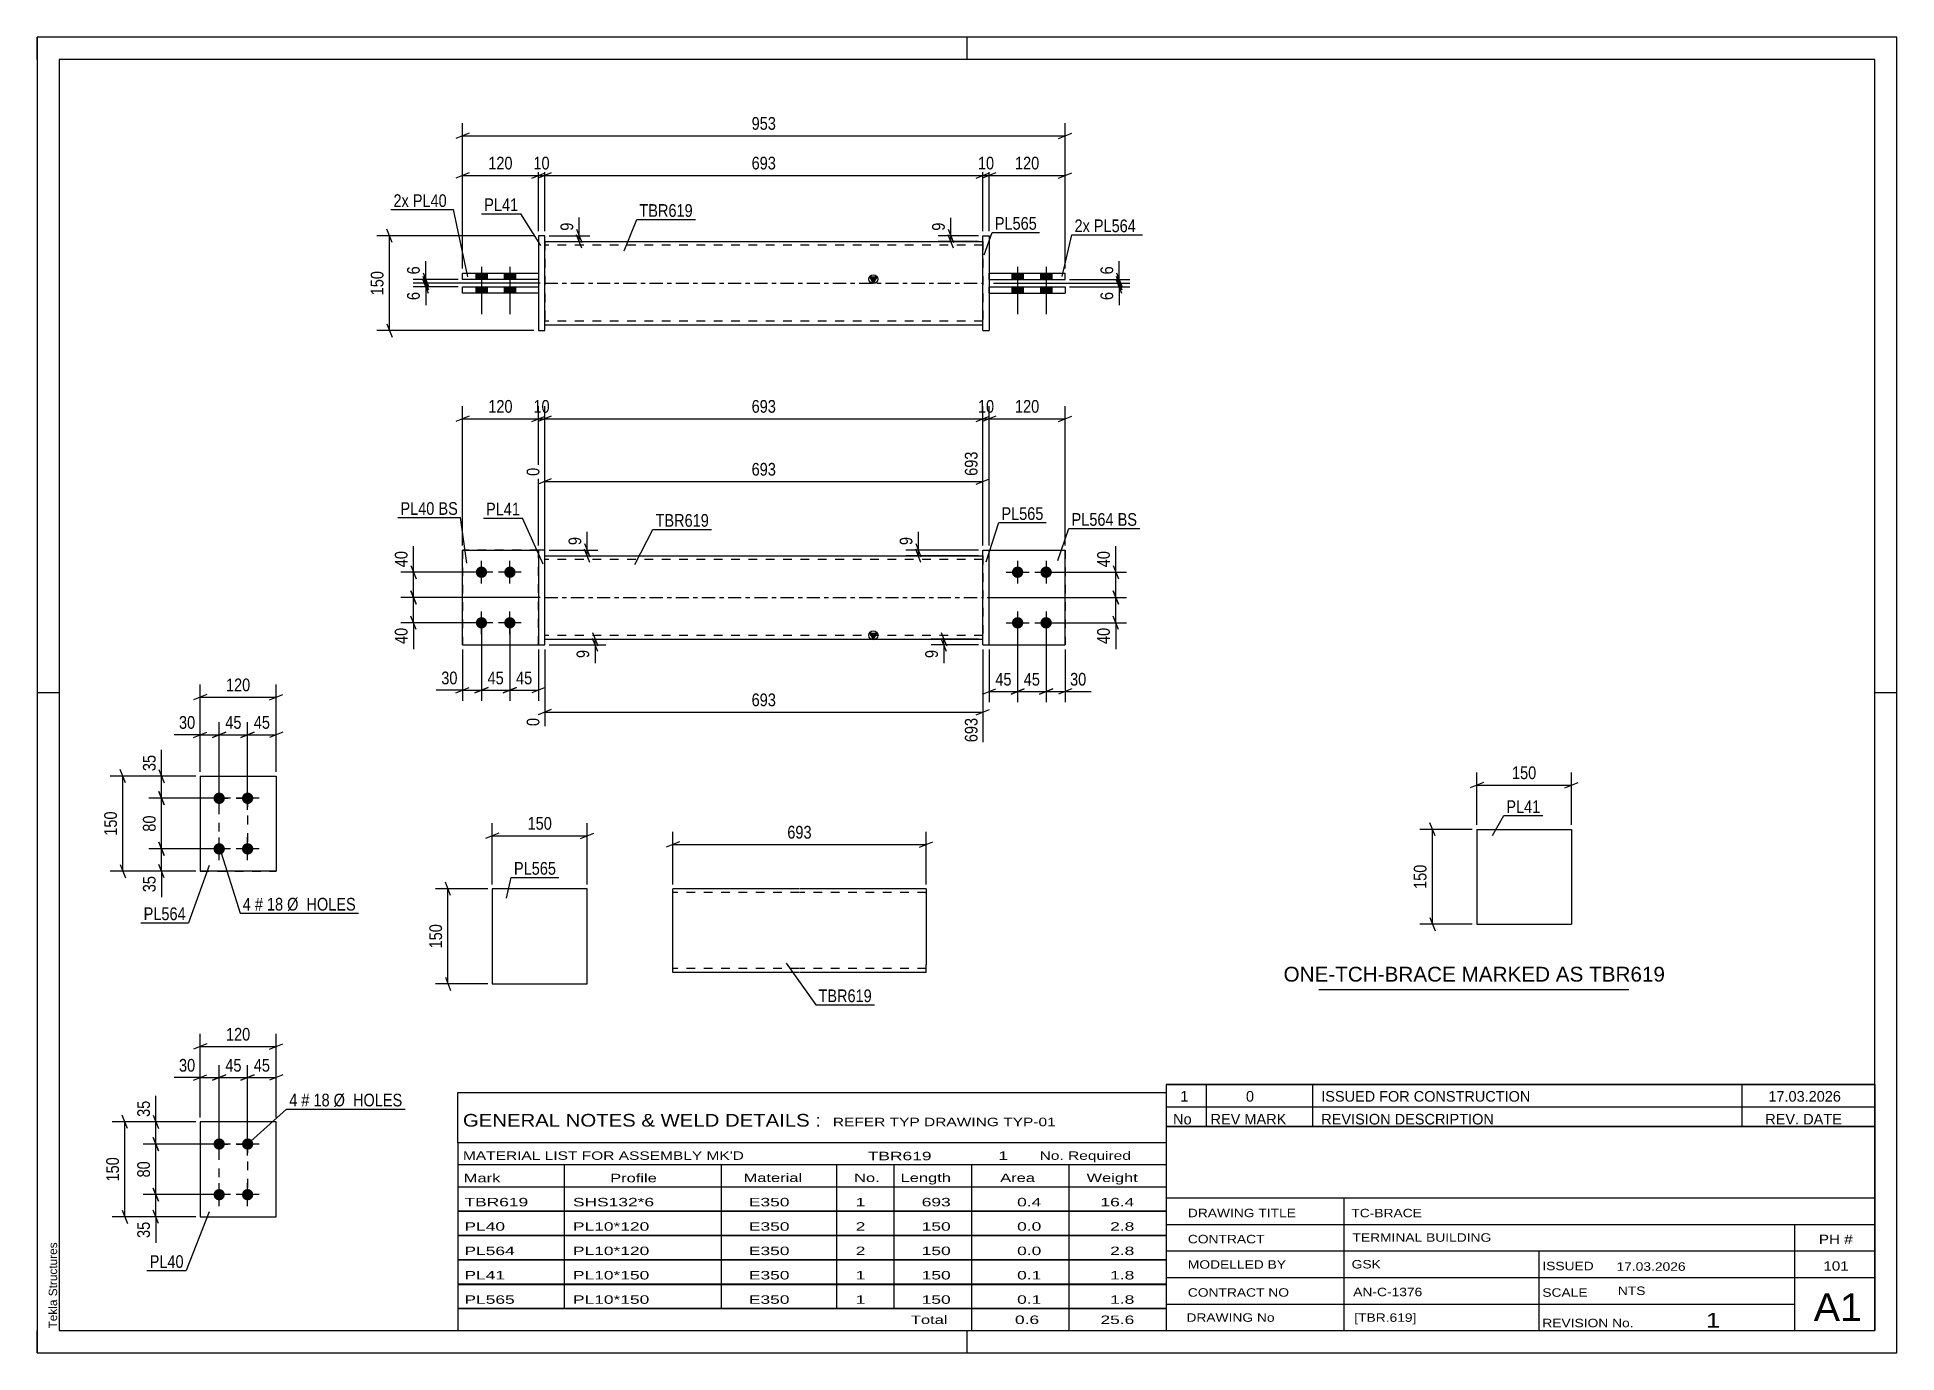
# Model space of a CAD drawing. Header units: millimetres. Extents: x 0 to 420, y 0 to 297.
import ezdxf

# ---------------------------------------------------------------- set-up
doc = ezdxf.new("R2010")
doc.units = ezdxf.units.MM
doc.linetypes.add('DXK_LINE_DOT2', pattern=[3.9198, 1.9599, -1.9599])
doc.linetypes.add('DXK_LINE_DOT3', pattern=[5.9187, 2.979, -0.9799, 0.9799, -0.9799])
doc.styles.add('Arial', font='ARIAL.TTF', dxfattribs={"height": 0.2})
doc.styles.add('Arial Narrow', font='ARIALN.TTF', dxfattribs={"height": 0.2})

# ---------------------------------------------------------------- blocks, each defined once
blk = doc.blocks.new('Unknown-585758062-1128')
at = {"color": 5, "linetype": 'Continuous'}
for p, q in [((420, 297), (0, 297)), ((0, 297), (0, 0)), ((0, 292), (0, 297)), ((210, 292), (210, 297)), ((420, 0), (420, 297)), ((415, 292), (5, 292)), ((5, 292), (5, 5)), ((415, 5), (415, 292)), ((5, 149), (0, 149)), ((420, 149), (415, 149)), ((0, 0), (0, 5)), ((5, 5), (415, 5)), ((210, 0), (210, 5)), ((0, 0), (420, 0))]:
    blk.add_line(p, q, dxfattribs=at)
at = {"color": 174, "linetype": 'Continuous', "style": 'Arial'}
blk.add_text('Tekla Structures', height=1.9102, rotation=90, dxfattribs=at).set_placement((4.5, 5.5))
blk = doc.blocks.new('Part-585758062-1271 - 1220')
at = {"color": 2, "linetype": 'Continuous'}
for p, q in [((53.96, 52.12), (36.81, 52.12)), ((36.81, 52.12), (36.81, 30.7)), ((53.96, 30.7), (53.96, 52.12)), ((36.81, 30.7), (53.96, 30.7))]:
    blk.add_line(p, q, dxfattribs=at)
blk = doc.blocks.new('Bolt-585758062-1256 - 1220')
at = {"linetype": 'Continuous'}
for points in [[(41.1, 45.84, -1), (41.1, 48.41, -1)], [(47.53, 45.84, -1), (47.53, 48.41, -1)], [(41.1, 34.41, -1), (41.1, 36.98, -1)], [(47.53, 34.41, -1), (47.53, 36.98, -1)]]:
    blk.add_hatch(color=1, dxfattribs=at).paths.add_polyline_path(points)
at = {"color": 1, "linetype": 'Continuous'}
for p, q in [((43.67, 47.12), (38.53, 47.12)), ((41.1, 44.55), (41.1, 49.7)), ((50.1, 47.12), (44.96, 47.12)), ((47.53, 44.55), (47.53, 49.7)), ((41.1, 33.12), (41.1, 38.27)), ((47.53, 33.12), (47.53, 38.27)), ((43.67, 35.7), (38.53, 35.7)), ((50.1, 35.7), (44.96, 35.7))]:
    blk.add_line(p, q, dxfattribs=at)
blk = doc.blocks.new('Bolt-585758062-1571 - 1565')
at = {"linetype": 'Continuous'}
for points in [[(41.1, 126.47), (41.37, 126.44), (41.62, 126.36), (41.86, 126.22), (42.06, 126.04), (42.21, 125.83), (42.32, 125.58), (42.38, 125.32), (42.38, 125.05), (42.32, 124.79), (42.21, 124.54), (42.06, 124.32), (41.86, 124.14), (41.62, 124.01), (41.37, 123.93), (41.1, 123.9), (40.83, 123.93), (40.58, 124.01), (40.34, 124.14), (40.15, 124.32), (39.99, 124.54), (39.88, 124.79), (39.82, 125.05), (39.82, 125.32), (39.88, 125.58), (39.99, 125.83), (40.15, 126.04), (40.34, 126.22), (40.58, 126.36), (40.83, 126.44)], [(47.53, 126.47), (47.8, 126.44), (48.05, 126.36), (48.28, 126.22), (48.48, 126.04), (48.64, 125.83), (48.75, 125.58), (48.81, 125.32), (48.81, 125.05), (48.75, 124.79), (48.64, 124.54), (48.48, 124.32), (48.28, 124.14), (48.05, 124.01), (47.8, 123.93), (47.53, 123.9), (47.26, 123.93), (47.01, 124.01), (46.77, 124.14), (46.57, 124.32), (46.42, 124.54), (46.31, 124.79), (46.25, 125.05), (46.25, 125.32), (46.31, 125.58), (46.42, 125.83), (46.57, 126.04), (46.77, 126.22), (47.01, 126.36), (47.26, 126.44)], [(41.1, 115.04), (41.37, 115.01), (41.62, 114.93), (41.86, 114.8), (42.06, 114.62), (42.21, 114.4), (42.32, 114.15), (42.38, 113.89), (42.38, 113.62), (42.32, 113.36), (42.21, 113.11), (42.06, 112.9), (41.86, 112.72), (41.62, 112.58), (41.37, 112.5), (41.1, 112.47), (40.83, 112.5), (40.58, 112.58), (40.34, 112.72), (40.15, 112.9), (39.99, 113.11), (39.88, 113.36), (39.82, 113.62), (39.82, 113.89), (39.88, 114.15), (39.99, 114.4), (40.15, 114.62), (40.34, 114.8), (40.58, 114.93), (40.83, 115.01)], [(47.53, 115.04), (47.8, 115.01), (48.05, 114.93), (48.28, 114.8), (48.48, 114.62), (48.64, 114.4), (48.75, 114.15), (48.81, 113.89), (48.81, 113.62), (48.75, 113.36), (48.64, 113.11), (48.48, 112.9), (48.28, 112.72), (48.05, 112.58), (47.8, 112.5), (47.53, 112.47), (47.26, 112.5), (47.01, 112.58), (46.77, 112.72), (46.57, 112.9), (46.42, 113.11), (46.31, 113.36), (46.25, 113.62), (46.25, 113.89), (46.31, 114.15), (46.42, 114.4), (46.57, 114.62), (46.77, 114.8), (47.01, 114.93), (47.26, 115.01)]]:
    blk.add_hatch(color=1, dxfattribs=at).paths.add_polyline_path(points)
at = {"color": 1, "linetype": 'Continuous'}
for p, q in [((41.1, 122.61), (41.1, 127.76)), ((47.53, 122.61), (47.53, 127.76)), ((43.67, 125.18), (38.53, 125.18)), ((50.1, 125.18), (44.96, 125.18)), ((43.67, 113.76), (38.53, 113.76)), ((41.1, 111.18), (41.1, 116.33)), ((50.1, 113.76), (44.96, 113.76)), ((47.53, 111.18), (47.53, 116.33))]:
    blk.add_line(p, q, dxfattribs=at)
blk = doc.blocks.new('Part-585758062-1586 - 1565')
at = {"color": 2, "linetype": 'Continuous'}
for p, q in [((36.81, 130.18), (53.96, 130.18)), ((36.81, 130.18), (36.81, 108.76)), ((53.96, 130.18), (53.96, 130.18)), ((53.96, 130.18), (53.96, 108.76)), ((53.96, 108.76), (36.81, 108.76)), ((36.81, 108.76), (36.81, 108.76))]:
    blk.add_line(p, q, dxfattribs=at)
at = {"color": 7, "linetype": 'DXK_LINE_DOT2'}
for p, q in [((36.81, 130.18), (53.96, 130.18)), ((53.96, 130.18), (53.96, 130.18)), ((36.81, 108.76), (53.96, 108.76))]:
    blk.add_line(p, q, dxfattribs=at)
blk = doc.blocks.new('Part-585758062-1929 - 1923')
at = {"color": 2, "linetype": 'Continuous'}
for p, q in [((215.01, 181.22), (232.15, 181.22)), ((232.15, 181.22), (232.15, 181.22)), ((232.15, 159.79), (232.15, 181.22)), ((215.01, 159.79), (232.15, 159.79))]:
    blk.add_line(p, q, dxfattribs=at)
at = {"color": 7, "linetype": 'DXK_LINE_DOT2'}
for p, q in [((215.01, 181.22), (232.15, 181.22)), ((215.01, 159.79), (215.01, 181.22)), ((215.01, 159.79), (215.01, 159.79)), ((215.01, 159.79), (232.15, 159.79))]:
    blk.add_line(p, q, dxfattribs=at)
blk = doc.blocks.new('Part-585758062-1947 - 1923')
at = {"color": 2, "linetype": 'Continuous'}
for p, q in [((114.62, 181.22), (113.19, 181.22)), ((113.19, 181.22), (113.19, 159.79)), ((114.62, 159.79), (114.62, 181.22)), ((113.19, 159.79), (114.62, 159.79))]:
    blk.add_line(p, q, dxfattribs=at)
blk = doc.blocks.new('Bolt-585758062-1931 - 1923')
at = {"linetype": 'Continuous'}
for points in [[(100.34, 174.93, -1), (100.34, 177.51, -1)], [(106.76, 174.93, -1), (106.76, 177.51, -1)], [(100.34, 163.51, -1), (100.34, 166.08, -1)], [(106.76, 163.51, -1), (106.76, 166.08, -1)]]:
    blk.add_hatch(color=1, dxfattribs=at).paths.add_polyline_path(points)
at = {"color": 1, "linetype": 'Continuous'}
for p, q in [((100.34, 173.65), (100.34, 178.79)), ((106.76, 173.65), (106.76, 178.79)), ((102.91, 176.22), (97.76, 176.22)), ((109.34, 176.22), (104.19, 176.22)), ((102.91, 164.79), (97.76, 164.79)), ((100.34, 162.22), (100.34, 167.36)), ((109.34, 164.79), (104.19, 164.79)), ((106.76, 162.22), (106.76, 167.36))]:
    blk.add_line(p, q, dxfattribs=at)
blk = doc.blocks.new('Bolt-585758062-1932 - 1923')
at = {"linetype": 'Continuous'}
for points in [[(221.44, 177.51), (221.71, 177.48), (221.96, 177.39), (222.19, 177.26), (222.39, 177.08), (222.55, 176.86), (222.66, 176.62), (222.72, 176.35), (222.72, 176.09), (222.66, 175.82), (222.55, 175.58), (222.39, 175.36), (222.19, 175.18), (221.96, 175.05), (221.71, 174.96), (221.44, 174.93), (221.17, 174.96), (220.92, 175.05), (220.68, 175.18), (220.48, 175.36), (220.32, 175.58), (220.22, 175.82), (220.16, 176.09), (220.16, 176.35), (220.22, 176.62), (220.32, 176.86), (220.48, 177.08), (220.68, 177.26), (220.92, 177.39), (221.17, 177.48)], [(227.87, 177.51), (228.13, 177.48), (228.39, 177.39), (228.62, 177.26), (228.82, 177.08), (228.98, 176.86), (229.09, 176.62), (229.15, 176.35), (229.15, 176.09), (229.09, 175.82), (228.98, 175.58), (228.82, 175.36), (228.62, 175.18), (228.39, 175.05), (228.13, 174.96), (227.87, 174.93), (227.6, 174.96), (227.34, 175.05), (227.11, 175.18), (226.91, 175.36), (226.75, 175.58), (226.64, 175.82), (226.59, 176.09), (226.59, 176.35), (226.64, 176.62), (226.75, 176.86), (226.91, 177.08), (227.11, 177.26), (227.34, 177.39), (227.6, 177.48)], [(221.44, 166.08), (221.71, 166.05), (221.96, 165.97), (222.19, 165.83), (222.39, 165.65), (222.55, 165.43), (222.66, 165.19), (222.72, 164.93), (222.72, 164.66), (222.66, 164.39), (222.55, 164.15), (222.39, 163.93), (222.19, 163.75), (221.96, 163.62), (221.71, 163.53), (221.44, 163.51), (221.17, 163.53), (220.92, 163.62), (220.68, 163.75), (220.48, 163.93), (220.32, 164.15), (220.22, 164.39), (220.16, 164.66), (220.16, 164.93), (220.22, 165.19), (220.32, 165.43), (220.48, 165.65), (220.68, 165.83), (220.92, 165.97), (221.17, 166.05)], [(227.87, 166.08), (228.13, 166.05), (228.39, 165.97), (228.62, 165.83), (228.82, 165.65), (228.98, 165.43), (229.09, 165.19), (229.15, 164.93), (229.15, 164.66), (229.09, 164.39), (228.98, 164.15), (228.82, 163.93), (228.62, 163.75), (228.39, 163.62), (228.13, 163.53), (227.87, 163.51), (227.6, 163.53), (227.34, 163.62), (227.11, 163.75), (226.91, 163.93), (226.75, 164.15), (226.64, 164.39), (226.59, 164.66), (226.59, 164.93), (226.64, 165.19), (226.75, 165.43), (226.91, 165.65), (227.11, 165.83), (227.34, 165.97), (227.6, 166.05)]]:
    blk.add_hatch(color=1, dxfattribs=at).paths.add_polyline_path(points)
at = {"color": 1, "linetype": 'Continuous'}
for p, q in [((221.44, 178.79), (221.44, 173.65)), ((227.87, 178.79), (227.87, 173.65)), ((218.87, 176.22), (224.01, 176.22)), ((225.3, 176.22), (230.44, 176.22)), ((218.87, 164.79), (224.01, 164.79)), ((221.44, 167.36), (221.44, 162.22)), ((225.3, 164.79), (230.44, 164.79)), ((227.87, 167.36), (227.87, 162.22))]:
    blk.add_line(p, q, dxfattribs=at)
blk = doc.blocks.new('Part-585758062-1952 - 1923')
at = {"color": 7, "linetype": 'DXK_LINE_DOT2'}
for p, q in [((113.19, 181.22), (96.05, 181.22)), ((96.05, 181.22), (96.05, 159.79)), ((113.19, 159.79), (113.19, 181.22)), ((96.05, 159.79), (113.19, 159.79))]:
    blk.add_line(p, q, dxfattribs=at)
blk = doc.blocks.new('Part-585758062-1957 - 1923')
at = {"color": 2, "linetype": 'Continuous'}
for p, q in [((96.05, 159.79), (96.05, 181.22)), ((96.05, 181.22), (113.19, 181.22)), ((96.05, 159.79), (113.19, 159.79))]:
    blk.add_line(p, q, dxfattribs=at)
at = {"color": 7, "linetype": 'DXK_LINE_DOT2'}
blk.add_line((113.19, 159.79), (113.19, 181.22), dxfattribs=at)
blk = doc.blocks.new('Part-585758062-1962 - 1923')
at = {"color": 2, "linetype": 'Continuous'}
for p, q in [((213.58, 181.22), (215.01, 181.22)), ((213.58, 159.79), (213.58, 181.22)), ((215.01, 159.79), (215.01, 181.22)), ((213.58, 159.79), (213.58, 159.79)), ((213.58, 159.79), (215.01, 159.79))]:
    blk.add_line(p, q, dxfattribs=at)
at = {"color": 7, "linetype": 'DXK_LINE_DOT2'}
for p, q in [((213.58, 181.22), (215.01, 181.22)), ((213.58, 159.79), (215.01, 159.79))]:
    blk.add_line(p, q, dxfattribs=at)
blk = doc.blocks.new('Part-585758062-1967 - 1923')
at = {"color": 7, "linetype": 'DXK_LINE_DOT2'}
for p, q in [((215.01, 181.22), (232.15, 181.22)), ((215.01, 159.79), (215.01, 181.22)), ((215.01, 181.22), (232.15, 181.22)), ((232.15, 181.22), (232.15, 181.22)), ((232.15, 181.22), (232.15, 159.79)), ((215.01, 159.79), (215.01, 159.79)), ((215.01, 159.79), (232.15, 159.79)), ((215.01, 159.79), (232.15, 159.79))]:
    blk.add_line(p, q, dxfattribs=at)
blk = doc.blocks.new('Part-585758062-1972 - 1923')
at = {"linetype": 'Continuous'}
blk.add_hatch(color=2, dxfattribs=at).paths.add_polyline_path([(188.84, 161.08), (188.04, 162.48), (189.64, 162.48)])
at = {"color": 2, "linetype": 'Continuous'}
for p, q in [((114.62, 179.93), (213.58, 179.93)), ((114.62, 161.08), (213.58, 161.08)), ((188.84, 161.08), (188.04, 162.48)), ((188.04, 162.48), (189.64, 162.48)), ((189.64, 162.48), (188.84, 161.08))]:
    blk.add_line(p, q, dxfattribs=at)
at = {"color": 7, "linetype": 'DXK_LINE_DOT2'}
for p, q in [((114.62, 161.08), (114.62, 179.93)), ((213.58, 179.08), (114.62, 179.08)), ((213.58, 179.93), (213.58, 161.08)), ((213.58, 161.93), (114.62, 161.93))]:
    blk.add_line(p, q, dxfattribs=at)
at = {"color": 7, "linetype": 'DXK_LINE_DOT3'}
blk.add_line((114.62, 170.51), (213.58, 170.51), dxfattribs=at)
at = {"color": 2, "linetype": 'Continuous'}
blk.add_circle((188.84, 161.98), 1, dxfattribs=at)
blk = doc.blocks.new('Part-585758062-2314 - 2283')
at = {"color": 2, "linetype": 'Continuous'}
for p, q in [((215.01, 243.76), (232.15, 243.76)), ((215.01, 242.33), (215.01, 243.76)), ((232.15, 242.33), (232.15, 243.76)), ((215.01, 242.33), (215.01, 242.33)), ((215.01, 242.33), (232.15, 242.33))]:
    blk.add_line(p, q, dxfattribs=at)
at = {"color": 7, "linetype": 'DXK_LINE_DOT2'}
for p, q in [((215.01, 243.76), (232.15, 243.76)), ((215.01, 242.33), (232.15, 242.33))]:
    blk.add_line(p, q, dxfattribs=at)
blk = doc.blocks.new('Part-585758062-2289 - 2283')
at = {"color": 2, "linetype": 'Continuous'}
for p, q in [((96.05, 240.62), (113.19, 240.62)), ((96.05, 239.19), (96.05, 240.62)), ((113.19, 240.62), (113.19, 239.19)), ((113.19, 239.19), (96.05, 239.19))]:
    blk.add_line(p, q, dxfattribs=at)
blk = doc.blocks.new('Part-585758062-2309 - 2283')
at = {"color": 2, "linetype": 'Continuous'}
for p, q in [((215.01, 240.62), (232.15, 240.62)), ((215.01, 239.19), (215.01, 240.62)), ((232.15, 240.62), (232.15, 239.19)), ((215.01, 239.19), (215.01, 239.19)), ((215.01, 239.19), (232.15, 239.19))]:
    blk.add_line(p, q, dxfattribs=at)
at = {"color": 7, "linetype": 'DXK_LINE_DOT2'}
for p, q in [((215.01, 240.62), (232.15, 240.62)), ((215.01, 239.19), (232.15, 239.19))]:
    blk.add_line(p, q, dxfattribs=at)
blk = doc.blocks.new('Part-585758062-2294 - 2283')
at = {"color": 2, "linetype": 'Continuous'}
for p, q in [((213.58, 252.19), (213.58, 252.19)), ((213.58, 230.76), (213.58, 252.19)), ((213.58, 252.19), (215.01, 252.19)), ((215.01, 252.19), (215.01, 252.19)), ((215.01, 252.19), (215.01, 230.76)), ((213.58, 230.76), (215.01, 230.76)), ((213.58, 230.76), (213.58, 230.76)), ((215.01, 230.76), (215.01, 230.76))]:
    blk.add_line(p, q, dxfattribs=at)
at = {"color": 7, "linetype": 'DXK_LINE_DOT2'}
for p, q in [((213.58, 252.19), (215.01, 252.19)), ((213.58, 230.76), (215.01, 230.76)), ((215.01, 230.76), (215.01, 230.76))]:
    blk.add_line(p, q, dxfattribs=at)
blk = doc.blocks.new('Part-585758062-2304 - 2283')
at = {"linetype": 'Continuous'}
blk.add_hatch(color=2, dxfattribs=at).paths.add_polyline_path([(188.84, 241.47), (188.04, 242.87), (189.64, 242.87)])
at = {"color": 2, "linetype": 'Continuous'}
for p, q in [((114.62, 250.9), (213.58, 250.9)), ((188.84, 241.47), (188.04, 242.87)), ((188.04, 242.87), (189.64, 242.87)), ((189.64, 242.87), (188.84, 241.47)), ((114.62, 232.04), (213.58, 232.04))]:
    blk.add_line(p, q, dxfattribs=at)
at = {"color": 7, "linetype": 'DXK_LINE_DOT2'}
for p, q in [((114.62, 250.9), (114.62, 232.04)), ((213.58, 250.04), (114.62, 250.04)), ((213.58, 250.9), (213.58, 232.04)), ((213.58, 232.9), (114.62, 232.9))]:
    blk.add_line(p, q, dxfattribs=at)
at = {"color": 7, "linetype": 'DXK_LINE_DOT3'}
blk.add_line((114.62, 241.47), (213.58, 241.47), dxfattribs=at)
at = {"color": 2, "linetype": 'Continuous'}
blk.add_circle((188.84, 242.37), 1, dxfattribs=at)
blk = doc.blocks.new('Part-585758062-2319 - 2283')
at = {"color": 2, "linetype": 'Continuous'}
for p, q in [((96.05, 243.76), (113.19, 243.76)), ((96.05, 242.33), (96.05, 243.76)), ((113.19, 243.76), (113.19, 242.33)), ((113.19, 242.33), (96.05, 242.33))]:
    blk.add_line(p, q, dxfattribs=at)
blk = doc.blocks.new('Part-585758062-2324 - 2283')
at = {"color": 2, "linetype": 'Continuous'}
for p, q in [((114.62, 252.19), (113.19, 252.19)), ((113.19, 252.19), (113.19, 230.76)), ((114.62, 230.76), (114.62, 252.19)), ((113.19, 230.76), (114.62, 230.76))]:
    blk.add_line(p, q, dxfattribs=at)
blk = doc.blocks.new('Bolt-585758062-2325 - 2283')
at = {"linetype": 'Continuous'}
for points in [[(99.05, 242.33), (101.62, 242.33), (101.62, 243.76), (99.05, 243.76)], [(99.05, 242.33), (101.62, 242.33), (101.62, 243.76), (99.05, 243.76)], [(105.48, 242.33), (108.05, 242.33), (108.05, 243.76), (105.48, 243.76)], [(105.48, 242.33), (108.05, 242.33), (108.05, 243.76), (105.48, 243.76)], [(99.05, 239.19), (101.62, 239.19), (101.62, 240.62), (99.05, 240.62)], [(99.05, 239.19), (101.62, 239.19), (101.62, 240.62), (99.05, 240.62)], [(105.48, 239.19), (108.05, 239.19), (108.05, 240.62), (105.48, 240.62)], [(105.48, 239.19), (108.05, 239.19), (108.05, 240.62), (105.48, 240.62)]]:
    blk.add_hatch(color=1, dxfattribs=at).paths.add_polyline_path(points)
at = {"color": 1, "linetype": 'Continuous'}
for p, q in [((99.05, 243.76), (99.05, 242.33)), ((99.05, 243.76), (99.05, 242.33)), ((100.34, 245.19), (100.34, 234.47)), ((100.34, 245.19), (100.34, 234.47)), ((101.62, 243.76), (101.62, 242.33)), ((101.62, 243.76), (101.62, 242.33)), ((105.48, 243.76), (105.48, 242.33)), ((105.48, 243.76), (105.48, 242.33)), ((106.76, 245.19), (106.76, 234.47)), ((106.76, 245.19), (106.76, 234.47)), ((108.05, 243.76), (108.05, 242.33)), ((108.05, 243.76), (108.05, 242.33)), ((99.05, 240.62), (99.05, 239.19)), ((99.05, 240.62), (99.05, 239.19)), ((101.62, 240.62), (101.62, 239.19)), ((101.62, 240.62), (101.62, 239.19)), ((105.48, 240.62), (105.48, 239.19)), ((105.48, 240.62), (105.48, 239.19)), ((108.05, 240.62), (108.05, 239.19)), ((108.05, 240.62), (108.05, 239.19))]:
    blk.add_line(p, q, dxfattribs=at)
blk = doc.blocks.new('Bolt-585758062-2326 - 2283')
at = {"linetype": 'Continuous'}
for points in [[(222.72, 243.76), (220.15, 243.76), (220.15, 242.33), (222.72, 242.33)], [(222.72, 243.76), (220.15, 243.76), (220.15, 242.33), (222.72, 242.33)], [(229.15, 243.76), (226.58, 243.76), (226.58, 242.33), (229.15, 242.33)], [(229.15, 243.76), (226.58, 243.76), (226.58, 242.33), (229.15, 242.33)], [(222.72, 240.62), (220.15, 240.62), (220.15, 239.19), (222.72, 239.19)], [(222.72, 240.62), (220.15, 240.62), (220.15, 239.19), (222.72, 239.19)], [(229.15, 240.62), (226.58, 240.62), (226.58, 239.19), (229.15, 239.19)], [(229.15, 240.62), (226.58, 240.62), (226.58, 239.19), (229.15, 239.19)]]:
    blk.add_hatch(color=1, dxfattribs=at).paths.add_polyline_path(points)
at = {"color": 1, "linetype": 'Continuous'}
for p, q in [((220.15, 243.76), (220.15, 242.33)), ((220.15, 243.76), (220.15, 242.33)), ((221.44, 245.19), (221.44, 234.47)), ((221.44, 245.19), (221.44, 234.47)), ((222.72, 243.76), (222.72, 242.33)), ((222.72, 243.76), (222.72, 242.33)), ((226.58, 243.76), (226.58, 242.33)), ((226.58, 243.76), (226.58, 242.33)), ((227.87, 245.19), (227.87, 234.47)), ((227.87, 245.19), (227.87, 234.47)), ((229.15, 243.76), (229.15, 242.33)), ((229.15, 243.76), (229.15, 242.33)), ((220.15, 240.62), (220.15, 239.19)), ((220.15, 240.62), (220.15, 239.19)), ((222.72, 240.62), (222.72, 239.19)), ((222.72, 240.62), (222.72, 239.19)), ((226.58, 240.62), (226.58, 239.19)), ((226.58, 240.62), (226.58, 239.19)), ((229.15, 240.62), (229.15, 239.19)), ((229.15, 240.62), (229.15, 239.19))]:
    blk.add_line(p, q, dxfattribs=at)
blk = doc.blocks.new('Part-585758062-2539 - 2533')
at = {"color": 2, "linetype": 'Continuous'}
for p, q in [((325.12, 118.17), (346.54, 118.17)), ((325.12, 118.17), (325.12, 96.74)), ((346.54, 118.17), (346.54, 96.74)), ((325.12, 96.74), (346.54, 96.74))]:
    blk.add_line(p, q, dxfattribs=at)
blk = doc.blocks.new('Part-585758062-1541 - 1525')
at = {"color": 2, "linetype": 'Continuous'}
for p, q in [((124.21, 104.74), (102.78, 104.74)), ((102.78, 104.74), (102.78, 83.31)), ((124.21, 83.31), (124.21, 104.74)), ((102.78, 83.31), (124.21, 83.31))]:
    blk.add_line(p, q, dxfattribs=at)
blk = doc.blocks.new('Part-585758062-1432 - 1410')
at = {"color": 2, "linetype": 'Continuous'}
for p, q in [((172.11, 104.74), (143.54, 104.74)), ((143.54, 86.01), (143.54, 104.74)), ((200.78, 104.74), (172.21, 104.74)), ((200.78, 104.74), (200.78, 87.59)), ((143.54, 85.88), (143.54, 86.01)), ((172.11, 85.88), (143.54, 85.88)), ((200.78, 85.88), (172.21, 85.88)), ((200.78, 85.88), (200.78, 87.59))]:
    blk.add_line(p, q, dxfattribs=at)
at = {"color": 7, "linetype": 'DXK_LINE_DOT2'}
for p, q in [((172.11, 103.88), (143.54, 103.88)), ((200.78, 103.88), (172.21, 103.88)), ((200.78, 103.88), (200.78, 103.81)), ((200.78, 103.81), (200.78, 103.88)), ((200.78, 103.68), (200.78, 103.81)), ((200.78, 103.81), (200.78, 103.68)), ((143.54, 86.74), (143.54, 86.8)), ((172.11, 86.74), (143.54, 86.74)), ((200.78, 86.74), (172.21, 86.74)), ((200.78, 86.8), (200.78, 87.27)), ((200.78, 86.74), (200.78, 86.8))]:
    blk.add_line(p, q, dxfattribs=at)
blk = doc.blocks.new('Rectangle-585758062-1393 - 1220')
at = {"color": 1, "linetype": 'DXK_LINE_DOT2'}
blk.add_lwpolyline([(41.1, 47.12), (47.53, 47.12), (47.53, 35.7), (41.1, 35.7), (41.1, 47.12)], close=True, dxfattribs=at)
blk = doc.blocks.new('Rectangle-585758062-1701 - 1565')
at = {"color": 1, "linetype": 'DXK_LINE_DOT2'}
blk.add_lwpolyline([(41.1, 125.18), (47.53, 125.18), (47.53, 113.76), (41.1, 113.76), (41.1, 125.18)], close=True, dxfattribs=at)
blk = doc.blocks.new('StraightDimension-585758062-1380 - 1220')
at = {"color": 7, "linetype": 'Continuous'}
for p, q in [((36.81, 53.12), (36.81, 64.97)), ((41.1, 48.12), (41.1, 64.97)), ((35.31, 61.52), (38.31, 62.72)), ((36.81, 62.12), (41.1, 62.12)), ((42.6, 62.72), (39.6, 61.52))]:
    blk.add_line(p, q, dxfattribs=at)
at = {"color": 0}
blk.add_wipeout([(36.29, 62.87), (36.29, 67.07), (31.43, 67.07), (31.43, 62.87)], dxfattribs=at)
at = {"color": 7, "linetype": 'Continuous'}
blk.add_line((36.81, 62.12), (30.91, 62.12), dxfattribs=at)
blk.add_line((36.81, 62.12), (30.91, 62.12), dxfattribs=at)
at = {"color": 3, "style": 'Arial Narrow'}
blk.add_text('30', height=2.863, dxfattribs=at).set_placement((32.03, 63.47))
blk = doc.blocks.new('StraightDimension-585758062-1274 - 1220')
at = {"color": 7, "linetype": 'Continuous'}
for p, q in [((36.81, 53.12), (36.81, 71.97)), ((53.96, 53.12), (53.96, 71.97)), ((38.31, 69.72), (35.31, 68.52)), ((36.81, 69.12), (53.96, 69.12)), ((52.46, 68.52), (55.46, 69.72))]:
    blk.add_line(p, q, dxfattribs=at)
at = {"color": 0}
blk.add_wipeout([(48.73, 69.87), (48.73, 74.07), (42.04, 74.07), (42.04, 69.87)], dxfattribs=at)
at = {"color": 3, "style": 'Arial Narrow'}
blk.add_text('120', height=2.863, dxfattribs=at).set_placement((42.64, 70.47))
blk = doc.blocks.new('StraightDimension-585758062-1299 - 1220')
at = {"color": 7, "linetype": 'Continuous'}
for p, q in [((35.81, 52.12), (16.96, 52.12)), ((20.41, 50.62), (19.21, 53.62)), ((19.81, 30.7), (19.81, 52.12)), ((35.81, 30.7), (16.96, 30.7)), ((19.21, 32.2), (20.41, 29.2))]:
    blk.add_line(p, q, dxfattribs=at)
at = {"color": 0}
blk.add_wipeout([(19.06, 44.75), (14.86, 44.75), (14.86, 38.07), (19.06, 38.07)], dxfattribs=at)
at = {"color": 3, "style": 'Arial Narrow'}
blk.add_text('150', height=2.863, rotation=90.0002, dxfattribs=at).set_placement((18.46, 38.67))
blk = doc.blocks.new('StraightDimension-585758062-1317 - 1220')
at = {"color": 7, "linetype": 'Continuous'}
for p, q in [((40.1, 35.7), (23.96, 35.7)), ((26.21, 37.2), (27.41, 34.2)), ((26.81, 30.7), (26.81, 35.7)), ((35.81, 30.7), (23.96, 30.7)), ((27.41, 29.2), (26.21, 32.2))]:
    blk.add_line(p, q, dxfattribs=at)
at = {"color": 0}
blk.add_wipeout([(26.06, 30.17), (21.86, 30.17), (21.86, 25.32), (26.06, 25.32)], dxfattribs=at)
at = {"color": 7, "linetype": 'Continuous'}
blk.add_line((26.81, 30.7), (26.81, 24.79), dxfattribs=at)
blk.add_line((26.81, 30.7), (26.81, 24.79), dxfattribs=at)
at = {"color": 3, "style": 'Arial Narrow'}
blk.add_text('35', height=2.863, rotation=90.0002, dxfattribs=at).set_placement((25.46, 25.92))
blk = doc.blocks.new('StraightDimension-585758062-1330 - 1220')
at = {"color": 7, "linetype": 'Continuous'}
for p, q in [((40.1, 47.12), (23.96, 47.12)), ((26.21, 48.62), (27.41, 45.62)), ((26.81, 35.7), (26.81, 47.12)), ((40.1, 35.7), (23.96, 35.7)), ((27.41, 34.2), (26.21, 37.2))]:
    blk.add_line(p, q, dxfattribs=at)
at = {"color": 0}
blk.add_wipeout([(26.06, 43.84), (21.86, 43.84), (21.86, 38.98), (26.06, 38.98)], dxfattribs=at)
at = {"color": 3, "style": 'Arial Narrow'}
blk.add_text('80', height=2.863, rotation=90.0002, dxfattribs=at).set_placement((25.46, 39.58))
blk = doc.blocks.new('StraightDimension-585758062-1340 - 1220')
at = {"color": 7, "linetype": 'Continuous'}
for p, q in [((35.81, 52.12), (23.96, 52.12)), ((26.21, 53.62), (27.41, 50.62)), ((26.81, 47.12), (26.81, 52.12)), ((40.1, 47.12), (23.96, 47.12)), ((27.41, 45.62), (26.21, 48.62))]:
    blk.add_line(p, q, dxfattribs=at)
at = {"color": 0}
blk.add_wipeout([(26.06, 57.51), (21.86, 57.51), (21.86, 52.65), (26.06, 52.65)], dxfattribs=at)
at = {"color": 7, "linetype": 'Continuous'}
blk.add_line((26.81, 52.12), (26.81, 58.03), dxfattribs=at)
blk.add_line((26.81, 52.12), (26.81, 58.03), dxfattribs=at)
at = {"color": 3, "style": 'Arial Narrow'}
blk.add_text('35', height=2.863, rotation=90.0002, dxfattribs=at).set_placement((25.46, 53.25))
blk = doc.blocks.new('StraightDimension-585758062-1354 - 1220')
at = {"color": 7, "linetype": 'Continuous'}
for p, q in [((47.53, 48.12), (47.53, 64.97)), ((53.96, 53.12), (53.96, 64.97)), ((46.03, 61.52), (49.03, 62.72)), ((47.53, 62.12), (53.96, 62.12)), ((55.46, 62.72), (52.46, 61.52))]:
    blk.add_line(p, q, dxfattribs=at)
at = {"color": 0}
blk.add_wipeout([(53.17, 62.87), (53.17, 67.07), (48.32, 67.07), (48.32, 62.87)], dxfattribs=at)
at = {"color": 3, "style": 'Arial Narrow'}
blk.add_text('45', height=2.863, dxfattribs=at).set_placement((48.92, 63.47))
blk = doc.blocks.new('StraightDimension-585758062-1370 - 1220')
at = {"color": 7, "linetype": 'Continuous'}
for p, q in [((41.1, 48.12), (41.1, 64.97)), ((47.53, 48.12), (47.53, 64.97)), ((39.6, 61.52), (42.6, 62.72)), ((41.1, 62.12), (47.53, 62.12)), ((49.03, 62.72), (46.03, 61.52))]:
    blk.add_line(p, q, dxfattribs=at)
at = {"color": 0}
blk.add_wipeout([(46.74, 62.87), (46.74, 67.07), (41.89, 67.07), (41.89, 62.87)], dxfattribs=at)
at = {"color": 3, "style": 'Arial Narrow'}
blk.add_text('45', height=2.863, dxfattribs=at).set_placement((42.49, 63.47))
blk = doc.blocks.new('StraightDimension-585758062-1588 - 1565')
at = {"color": 7, "linetype": 'Continuous'}
for p, q in [((38.31, 148.6), (35.31, 147.4)), ((36.81, 131.18), (36.81, 150.85)), ((36.81, 148), (53.96, 148)), ((52.46, 147.4), (55.46, 148.6)), ((53.96, 131.18), (53.96, 150.85))]:
    blk.add_line(p, q, dxfattribs=at)
at = {"color": 0}
blk.add_wipeout([(48.73, 148.75), (48.73, 152.95), (42.04, 152.95), (42.04, 148.75)], dxfattribs=at)
at = {"color": 3, "style": 'Arial Narrow'}
blk.add_text('120', height=2.863, dxfattribs=at).set_placement((42.64, 149.35))
blk = doc.blocks.new('StraightDimension-585758062-1688 - 1565')
at = {"color": 7, "linetype": 'Continuous'}
for p, q in [((27.5, 131.68), (28.7, 128.68)), ((35.81, 130.18), (25.25, 130.18)), ((28.7, 123.68), (27.5, 126.68)), ((28.1, 125.18), (28.1, 130.18)), ((40.1, 125.18), (25.25, 125.18))]:
    blk.add_line(p, q, dxfattribs=at)
at = {"color": 0}
blk.add_wipeout([(27.35, 135.57), (23.15, 135.57), (23.15, 130.71), (27.35, 130.71)], dxfattribs=at)
at = {"color": 7, "linetype": 'Continuous'}
blk.add_line((28.1, 130.18), (28.1, 136.09), dxfattribs=at)
blk.add_line((28.1, 130.18), (28.1, 136.09), dxfattribs=at)
at = {"color": 3, "style": 'Arial Narrow'}
blk.add_text('35', height=2.863, rotation=90.0002, dxfattribs=at).set_placement((26.75, 131.31))
blk = doc.blocks.new('StraightDimension-585758062-1624 - 1565')
at = {"color": 7, "linetype": 'Continuous'}
for p, q in [((39.6, 138.93), (42.6, 140.13)), ((41.1, 126.18), (41.1, 142.38)), ((41.1, 139.53), (47.53, 139.53)), ((49.03, 140.13), (46.03, 138.93)), ((47.53, 126.18), (47.53, 142.38))]:
    blk.add_line(p, q, dxfattribs=at)
at = {"color": 0}
blk.add_wipeout([(46.74, 140.28), (46.74, 144.48), (41.89, 144.48), (41.89, 140.28)], dxfattribs=at)
at = {"color": 3, "style": 'Arial Narrow'}
blk.add_text('45', height=2.863, dxfattribs=at).set_placement((42.49, 140.88))
blk = doc.blocks.new('StraightDimension-585758062-1608 - 1565')
at = {"color": 7, "linetype": 'Continuous'}
for p, q in [((46.03, 138.93), (49.03, 140.13)), ((47.53, 126.18), (47.53, 142.38)), ((47.53, 139.53), (53.96, 139.53)), ((55.46, 140.13), (52.46, 138.93)), ((53.96, 131.18), (53.96, 142.38))]:
    blk.add_line(p, q, dxfattribs=at)
at = {"color": 0}
blk.add_wipeout([(53.17, 140.28), (53.17, 144.48), (48.32, 144.48), (48.32, 140.28)], dxfattribs=at)
at = {"color": 3, "style": 'Arial Narrow'}
blk.add_text('45', height=2.863, dxfattribs=at).set_placement((48.92, 140.88))
blk = doc.blocks.new('StraightDimension-585758062-1634 - 1565')
at = {"color": 7, "linetype": 'Continuous'}
for p, q in [((35.31, 138.93), (38.31, 140.13)), ((36.81, 131.18), (36.81, 142.38)), ((36.81, 139.53), (41.1, 139.53)), ((42.6, 140.13), (39.6, 138.93)), ((41.1, 126.18), (41.1, 142.38))]:
    blk.add_line(p, q, dxfattribs=at)
at = {"color": 0}
blk.add_wipeout([(36.29, 140.28), (36.29, 144.48), (31.43, 144.48), (31.43, 140.28)], dxfattribs=at)
at = {"color": 7, "linetype": 'Continuous'}
blk.add_line((36.81, 139.53), (30.91, 139.53), dxfattribs=at)
blk.add_line((36.81, 139.53), (30.91, 139.53), dxfattribs=at)
at = {"color": 3, "style": 'Arial Narrow'}
blk.add_text('30', height=2.863, dxfattribs=at).set_placement((32.03, 140.88))
blk = doc.blocks.new('StraightDimension-585758062-1648 - 1565')
at = {"color": 7, "linetype": 'Continuous'}
for p, q in [((19.95, 128.68), (18.75, 131.68)), ((35.81, 130.18), (16.5, 130.18)), ((19.35, 108.76), (19.35, 130.18)), ((18.75, 110.26), (19.95, 107.26)), ((35.81, 108.76), (16.5, 108.76))]:
    blk.add_line(p, q, dxfattribs=at)
at = {"color": 0}
blk.add_wipeout([(18.6, 122.81), (14.4, 122.81), (14.4, 116.13), (18.6, 116.13)], dxfattribs=at)
at = {"color": 3, "style": 'Arial Narrow'}
blk.add_text('150', height=2.863, rotation=90.0002, dxfattribs=at).set_placement((18, 116.73))
blk = doc.blocks.new('StraightDimension-585758062-1665 - 1565')
at = {"color": 7, "linetype": 'Continuous'}
for p, q in [((40.1, 113.76), (25.25, 113.76)), ((27.5, 115.26), (28.7, 112.26)), ((28.1, 108.76), (28.1, 113.76)), ((28.7, 107.26), (27.5, 110.26)), ((35.81, 108.76), (25.25, 108.76))]:
    blk.add_line(p, q, dxfattribs=at)
at = {"color": 0}
blk.add_wipeout([(27.35, 108.23), (23.15, 108.23), (23.15, 103.37), (27.35, 103.37)], dxfattribs=at)
at = {"color": 7, "linetype": 'Continuous'}
blk.add_line((28.1, 108.76), (28.1, 102.85), dxfattribs=at)
blk.add_line((28.1, 108.76), (28.1, 102.85), dxfattribs=at)
at = {"color": 3, "style": 'Arial Narrow'}
blk.add_text('35', height=2.863, rotation=90.0002, dxfattribs=at).set_placement((26.75, 103.97))
blk = doc.blocks.new('StraightDimension-585758062-1678 - 1565')
at = {"color": 7, "linetype": 'Continuous'}
for p, q in [((27.5, 126.68), (28.7, 123.68)), ((40.1, 125.18), (25.25, 125.18)), ((28.1, 113.76), (28.1, 125.18)), ((40.1, 113.76), (25.25, 113.76)), ((28.7, 112.26), (27.5, 115.26))]:
    blk.add_line(p, q, dxfattribs=at)
at = {"color": 0}
blk.add_wipeout([(27.35, 121.9), (23.15, 121.9), (23.15, 117.04), (27.35, 117.04)], dxfattribs=at)
at = {"color": 3, "style": 'Arial Narrow'}
blk.add_text('80', height=2.863, rotation=90.0002, dxfattribs=at).set_placement((26.75, 117.64))
blk = doc.blocks.new('StraightDimension-585758062-2098 - 1923')
at = {"color": 7, "linetype": 'Continuous'}
for p, q in [((221.44, 163.79), (221.44, 146.87)), ((215.01, 158.79), (215.01, 146.87)), ((213.51, 148.67), (216.51, 149.87)), ((215.01, 149.27), (221.44, 149.27)), ((222.94, 149.87), (219.94, 148.67))]:
    blk.add_line(p, q, dxfattribs=at)
at = {"color": 0}
blk.add_wipeout([(220.65, 150.02), (220.65, 154.22), (215.8, 154.22), (215.8, 150.02)], dxfattribs=at)
at = {"color": 3, "style": 'Arial Narrow'}
blk.add_text('45', height=2.863, dxfattribs=at).set_placement((216.4, 150.62))
blk = doc.blocks.new('StraightDimension-585758062-2210 - 1923')
at = {"color": 7, "linetype": 'Continuous'}
for p, q in [((100.34, 163.79), (100.34, 147.16)), ((106.76, 163.79), (106.76, 147.16)), ((98.84, 148.96), (101.84, 150.16)), ((100.34, 149.56), (106.76, 149.56)), ((108.26, 150.16), (105.26, 148.96))]:
    blk.add_line(p, q, dxfattribs=at)
at = {"color": 0}
blk.add_wipeout([(105.98, 150.31), (105.98, 154.51), (101.12, 154.51), (101.12, 150.31)], dxfattribs=at)
at = {"color": 3, "style": 'Arial Narrow'}
blk.add_text('45', height=2.863, dxfattribs=at).set_placement((101.72, 150.91))
blk = doc.blocks.new('StraightDimension-585758062-2217 - 1923')
at = {"color": 7, "linetype": 'Continuous'}
for p, q in [((100.34, 163.79), (100.34, 147.16)), ((96.05, 158.79), (96.05, 147.16)), ((94.55, 148.96), (97.55, 150.16)), ((96.05, 149.56), (100.34, 149.56)), ((101.84, 150.16), (98.84, 148.96))]:
    blk.add_line(p, q, dxfattribs=at)
at = {"color": 0}
blk.add_wipeout([(95.52, 150.31), (95.52, 154.51), (90.67, 154.51), (90.67, 150.31)], dxfattribs=at)
at = {"color": 7, "linetype": 'Continuous'}
blk.add_line((96.05, 149.56), (90.14, 149.56), dxfattribs=at)
blk.add_line((96.05, 149.56), (90.14, 149.56), dxfattribs=at)
at = {"color": 3, "style": 'Arial Narrow'}
blk.add_text('30', height=2.863, dxfattribs=at).set_placement((91.27, 150.91))
blk = doc.blocks.new('StraightDimension-585758062-1996 - 1923')
at = {"color": 7, "linetype": 'Continuous'}
for p, q in [((111.69, 210.28), (114.69, 211.48)), ((116.12, 211.48), (113.12, 210.28)), ((113.19, 182.22), (113.19, 213.73)), ((113.19, 210.88), (114.62, 210.88)), ((114.62, 182.22), (114.62, 213.73))]:
    blk.add_line(p, q, dxfattribs=at)
at = {"color": 0}
blk.add_wipeout([(116.33, 211.63), (116.33, 215.83), (111.48, 215.83), (111.48, 211.63)], dxfattribs=at)
at = {"color": 3, "style": 'Arial Narrow'}
blk.add_text('10', height=2.863, dxfattribs=at).set_placement((112.08, 212.23))
blk = doc.blocks.new('StraightDimension-585758062-2192 - 1923')
at = {"color": 7, "linetype": 'Continuous'}
for p, q in [((114.62, 158.79), (114.62, 141.49)), ((213.58, 158.79), (213.58, 137.84)), ((116.12, 145.22), (113.12, 144.02)), ((114.62, 144.62), (213.58, 144.62)), ((212.08, 144.02), (215.08, 145.22))]:
    blk.add_line(p, q, dxfattribs=at)
at = {"color": 0}
blk.add_wipeout([(167.44, 145.37), (167.44, 149.57), (160.76, 149.57), (160.76, 145.37)], dxfattribs=at)
at = {"color": 0, "linetype": 'Continuous'}
for points in [[(114.02, 143.92), (109.82, 143.92), (109.82, 140.89), (114.02, 140.89)], [(212.98, 143.92), (208.78, 143.92), (208.78, 137.24), (212.98, 137.24)]]:
    blk.add_wipeout(points, dxfattribs=at)
at = {"color": 3, "style": 'Arial Narrow'}
blk.add_text('693', height=2.863, dxfattribs=at).set_placement((161.36, 145.97))
at = {"color": 3, "linetype": 'Continuous', "style": 'Arial Narrow'}
for s, height, p in [('0', 2.86, (113.42, 141.49)), ('693', 2.863, (212.38, 137.84))]:
    blk.add_text(s, height=height, rotation=90.0002, dxfattribs=at).set_placement(p)
blk = doc.blocks.new('StraightDimension-585758062-2022 - 1923')
at = {"color": 7, "linetype": 'Continuous'}
for p, q in [((212.08, 210.28), (215.08, 211.48)), ((216.51, 211.48), (213.51, 210.28)), ((213.58, 182.22), (213.58, 213.73)), ((213.58, 210.88), (215.01, 210.88)), ((215.01, 182.22), (215.01, 213.73))]:
    blk.add_line(p, q, dxfattribs=at)
at = {"color": 0}
blk.add_wipeout([(216.72, 211.63), (216.72, 215.83), (211.87, 215.83), (211.87, 211.63)], dxfattribs=at)
at = {"color": 3, "style": 'Arial Narrow'}
blk.add_text('10', height=2.863, dxfattribs=at).set_placement((212.47, 212.23))
blk = doc.blocks.new('StraightDimension-585758062-2147 - 1923')
at = {"color": 7, "linetype": 'Continuous'}
for p, q in [((113.62, 170.51), (82.14, 170.51)), ((84.39, 172.01), (85.59, 169.01)), ((84.99, 164.79), (84.99, 170.51)), ((99.34, 164.79), (82.14, 164.79)), ((85.59, 163.29), (84.39, 166.29))]:
    blk.add_line(p, q, dxfattribs=at)
at = {"color": 0}
blk.add_wipeout([(84.24, 164.27), (80.04, 164.27), (80.04, 159.41), (84.24, 159.41)], dxfattribs=at)
at = {"color": 7, "linetype": 'Continuous'}
blk.add_line((84.99, 164.79), (84.99, 158.88), dxfattribs=at)
blk.add_line((84.99, 164.79), (84.99, 158.88), dxfattribs=at)
at = {"color": 3, "style": 'Arial Narrow'}
blk.add_text('40', height=2.863, rotation=90.0002, dxfattribs=at).set_placement((83.64, 160.01))
blk = doc.blocks.new('StraightDimension-585758062-2124 - 1923')
at = {"color": 7, "linetype": 'Continuous'}
for p, q in [((227.87, 163.79), (227.87, 146.87)), ((232.15, 158.79), (232.15, 146.87)), ((226.37, 148.67), (229.37, 149.87)), ((227.87, 149.27), (232.15, 149.27)), ((233.65, 149.87), (230.65, 148.67))]:
    blk.add_line(p, q, dxfattribs=at)
at = {"color": 0}
blk.add_wipeout([(237.53, 150.02), (237.53, 154.22), (232.68, 154.22), (232.68, 150.02)], dxfattribs=at)
at = {"color": 7, "linetype": 'Continuous'}
blk.add_line((232.15, 149.27), (238.06, 149.27), dxfattribs=at)
blk.add_line((232.15, 149.27), (238.06, 149.27), dxfattribs=at)
at = {"color": 3, "style": 'Arial Narrow'}
blk.add_text('30', height=2.863, dxfattribs=at).set_placement((233.28, 150.62))
blk = doc.blocks.new('StraightDimension-585758062-2197 - 1923')
at = {"color": 7, "linetype": 'Continuous'}
for p, q in [((106.76, 163.79), (106.76, 147.16)), ((113.19, 158.79), (113.19, 147.16)), ((105.26, 148.96), (108.26, 150.16)), ((106.76, 149.56), (113.19, 149.56)), ((114.69, 150.16), (111.69, 148.96))]:
    blk.add_line(p, q, dxfattribs=at)
at = {"color": 0}
blk.add_wipeout([(112.41, 150.31), (112.41, 154.51), (107.55, 154.51), (107.55, 150.31)], dxfattribs=at)
at = {"color": 3, "style": 'Arial Narrow'}
blk.add_text('45', height=2.863, dxfattribs=at).set_placement((108.15, 150.91))
blk = doc.blocks.new('StraightDimension-585758062-2069 - 1923')
at = {"color": 7, "linetype": 'Continuous'}
for p, q in [((243.01, 177.72), (244.21, 174.72)), ((228.87, 176.22), (246.01, 176.22)), ((243.61, 170.51), (243.61, 176.22)), ((214.58, 170.51), (246.01, 170.51)), ((244.21, 169.01), (243.01, 172.01))]:
    blk.add_line(p, q, dxfattribs=at)
at = {"color": 0}
blk.add_wipeout([(242.86, 181.6), (238.66, 181.6), (238.66, 176.74), (242.86, 176.74)], dxfattribs=at)
at = {"color": 7, "linetype": 'Continuous'}
blk.add_line((243.61, 176.22), (243.61, 182.13), dxfattribs=at)
blk.add_line((243.61, 176.22), (243.61, 182.13), dxfattribs=at)
at = {"color": 3, "style": 'Arial Narrow'}
blk.add_text('40', height=2.863, rotation=90.0002, dxfattribs=at).set_placement((242.26, 177.34))
blk = doc.blocks.new('StraightDimension-585758062-2183 - 1923')
at = {"color": 7, "linetype": 'Continuous'}
for p, q in [((115.62, 161.08), (128.43, 161.08)), ((115.62, 159.79), (128.43, 159.79)), ((125.43, 162.58), (126.63, 159.58)), ((126.63, 158.29), (125.43, 161.29)), ((126.03, 159.79), (126.03, 161.08))]:
    blk.add_line(p, q, dxfattribs=at)
at = {"color": 0}
blk.add_wipeout([(125.28, 159.27), (121.08, 159.27), (121.08, 156.24), (125.28, 156.24)], dxfattribs=at)
at = {"color": 7, "linetype": 'Continuous'}
blk.add_line((126.03, 159.79), (126.03, 155.71), dxfattribs=at)
blk.add_line((126.03, 159.79), (126.03, 155.71), dxfattribs=at)
at = {"color": 3, "style": 'Arial Narrow'}
blk.add_text('9', height=2.86, rotation=90.0002, dxfattribs=at).set_placement((124.68, 156.84))
blk = doc.blocks.new('StraightDimension-585758062-1974 - 1923')
at = {"color": 7, "linetype": 'Continuous'}
for p, q in [((97.55, 211.48), (94.55, 210.28)), ((96.05, 182.22), (96.05, 213.73)), ((96.05, 210.88), (113.19, 210.88)), ((111.69, 210.28), (114.69, 211.48)), ((113.19, 182.22), (113.19, 213.73))]:
    blk.add_line(p, q, dxfattribs=at)
at = {"color": 0}
blk.add_wipeout([(107.96, 211.63), (107.96, 215.83), (101.28, 215.83), (101.28, 211.63)], dxfattribs=at)
at = {"color": 3, "style": 'Arial Narrow'}
blk.add_text('120', height=2.863, dxfattribs=at).set_placement((101.88, 212.23))
blk = doc.blocks.new('StraightDimension-585758062-2013 - 1923')
at = {"color": 7, "linetype": 'Continuous'}
for p, q in [((116.12, 211.48), (113.12, 210.28)), ((114.62, 182.22), (114.62, 213.73)), ((114.62, 210.88), (213.58, 210.88)), ((212.08, 210.28), (215.08, 211.48)), ((213.58, 182.22), (213.58, 213.73))]:
    blk.add_line(p, q, dxfattribs=at)
at = {"color": 0}
blk.add_wipeout([(167.44, 211.63), (167.44, 215.83), (160.76, 215.83), (160.76, 211.63)], dxfattribs=at)
at = {"color": 3, "style": 'Arial Narrow'}
blk.add_text('693', height=2.863, dxfattribs=at).set_placement((161.36, 212.23))
blk = doc.blocks.new('StraightDimension-585758062-2039 - 1923')
at = {"color": 7, "linetype": 'Continuous'}
for p, q in [((216.51, 211.48), (213.51, 210.28)), ((215.01, 182.22), (215.01, 213.73)), ((215.01, 210.88), (232.15, 210.88)), ((230.65, 210.28), (233.65, 211.48)), ((232.15, 182.22), (232.15, 213.73))]:
    blk.add_line(p, q, dxfattribs=at)
at = {"color": 0}
blk.add_wipeout([(226.92, 211.63), (226.92, 215.83), (220.24, 215.83), (220.24, 211.63)], dxfattribs=at)
at = {"color": 3, "style": 'Arial Narrow'}
blk.add_text('120', height=2.863, dxfattribs=at).set_placement((220.84, 212.23))
blk = doc.blocks.new('StraightDimension-585758062-2062 - 1923')
at = {"color": 7, "linetype": 'Continuous'}
for p, q in [((212.58, 181.22), (196.16, 181.22)), ((198.41, 182.72), (199.61, 179.72)), ((199.61, 178.43), (198.41, 181.43)), ((199.01, 179.93), (199.01, 181.22)), ((212.58, 179.93), (196.16, 179.93))]:
    blk.add_line(p, q, dxfattribs=at)
at = {"color": 0}
blk.add_wipeout([(198.26, 184.77), (194.06, 184.77), (194.06, 181.74), (198.26, 181.74)], dxfattribs=at)
at = {"color": 7, "linetype": 'Continuous'}
blk.add_line((199.01, 181.22), (199.01, 185.3), dxfattribs=at)
blk.add_line((199.01, 181.22), (199.01, 185.3), dxfattribs=at)
at = {"color": 3, "style": 'Arial Narrow'}
blk.add_text('9', height=2.86, rotation=90.0002, dxfattribs=at).set_placement((197.66, 182.34))
blk = doc.blocks.new('StraightDimension-585758062-2084 - 1923')
at = {"color": 7, "linetype": 'Continuous'}
for p, q in [((214.58, 170.51), (246.01, 170.51)), ((243.01, 172.01), (244.21, 169.01)), ((243.61, 164.79), (243.61, 170.51)), ((228.87, 164.79), (246.01, 164.79)), ((244.21, 163.29), (243.01, 166.29))]:
    blk.add_line(p, q, dxfattribs=at)
at = {"color": 0}
blk.add_wipeout([(242.86, 164.27), (238.66, 164.27), (238.66, 159.41), (242.86, 159.41)], dxfattribs=at)
at = {"color": 7, "linetype": 'Continuous'}
blk.add_line((243.61, 164.79), (243.61, 158.88), dxfattribs=at)
blk.add_line((243.61, 164.79), (243.61, 158.88), dxfattribs=at)
at = {"color": 3, "style": 'Arial Narrow'}
blk.add_text('40', height=2.863, rotation=90.0002, dxfattribs=at).set_placement((242.26, 160.01))
blk = doc.blocks.new('StraightDimension-585758062-2114 - 1923')
at = {"color": 7, "linetype": 'Continuous'}
for p, q in [((221.44, 163.79), (221.44, 146.87)), ((227.87, 163.79), (227.87, 146.87)), ((219.94, 148.67), (222.94, 149.87)), ((221.44, 149.27), (227.87, 149.27)), ((229.37, 149.87), (226.37, 148.67))]:
    blk.add_line(p, q, dxfattribs=at)
at = {"color": 0}
blk.add_wipeout([(227.08, 150.02), (227.08, 154.22), (222.22, 154.22), (222.22, 150.02)], dxfattribs=at)
at = {"color": 3, "style": 'Arial Narrow'}
blk.add_text('45', height=2.863, dxfattribs=at).set_placement((222.82, 150.62))
blk = doc.blocks.new('StraightDimension-585758062-2138 - 1923')
at = {"color": 7, "linetype": 'Continuous'}
for p, q in [((212.58, 161.08), (201.93, 161.08)), ((212.58, 159.79), (201.93, 159.79)), ((204.18, 162.58), (205.38, 159.58)), ((205.38, 158.29), (204.18, 161.29)), ((204.78, 159.79), (204.78, 161.08))]:
    blk.add_line(p, q, dxfattribs=at)
at = {"color": 0}
blk.add_wipeout([(204.03, 159.27), (199.83, 159.27), (199.83, 156.24), (204.03, 156.24)], dxfattribs=at)
at = {"color": 7, "linetype": 'Continuous'}
blk.add_line((204.78, 159.79), (204.78, 155.71), dxfattribs=at)
blk.add_line((204.78, 159.79), (204.78, 155.71), dxfattribs=at)
at = {"color": 3, "style": 'Arial Narrow'}
blk.add_text('9', height=2.86, rotation=90.0002, dxfattribs=at).set_placement((203.43, 156.84))
blk = doc.blocks.new('StraightDimension-585758062-2160 - 1923')
at = {"color": 7, "linetype": 'Continuous'}
for p, q in [((84.39, 177.72), (85.59, 174.72)), ((99.34, 176.22), (82.14, 176.22)), ((84.99, 170.51), (84.99, 176.22)), ((113.62, 170.51), (82.14, 170.51)), ((85.59, 169.01), (84.39, 172.01))]:
    blk.add_line(p, q, dxfattribs=at)
at = {"color": 0}
blk.add_wipeout([(84.24, 181.6), (80.04, 181.6), (80.04, 176.74), (84.24, 176.74)], dxfattribs=at)
at = {"color": 7, "linetype": 'Continuous'}
blk.add_line((84.99, 176.22), (84.99, 182.13), dxfattribs=at)
blk.add_line((84.99, 176.22), (84.99, 182.13), dxfattribs=at)
at = {"color": 3, "style": 'Arial Narrow'}
blk.add_text('40', height=2.863, rotation=90.0002, dxfattribs=at).set_placement((83.64, 177.34))
blk = doc.blocks.new('StraightDimension-585758062-2174 - 1923')
at = {"color": 7, "linetype": 'Continuous'}
for p, q in [((115.62, 181.22), (126.62, 181.22)), ((123.62, 182.72), (124.82, 179.72)), ((124.82, 178.43), (123.62, 181.43)), ((124.22, 179.93), (124.22, 181.22)), ((115.62, 179.93), (126.62, 179.93))]:
    blk.add_line(p, q, dxfattribs=at)
at = {"color": 0}
blk.add_wipeout([(123.47, 184.77), (119.27, 184.77), (119.27, 181.74), (123.47, 181.74)], dxfattribs=at)
at = {"color": 7, "linetype": 'Continuous'}
blk.add_line((124.22, 181.22), (124.22, 185.3), dxfattribs=at)
blk.add_line((124.22, 181.22), (124.22, 185.3), dxfattribs=at)
at = {"color": 3, "style": 'Arial Narrow'}
blk.add_text('9', height=2.86, rotation=90.0002, dxfattribs=at).set_placement((122.87, 182.34))
blk = doc.blocks.new('StraightDimension-585758062-2228 - 1923')
at = {"color": 7, "linetype": 'Continuous'}
for p, q in [((213.58, 182.22), (213.58, 203.45)), ((114.62, 180.93), (114.62, 199.79)), ((116.12, 197.27), (113.12, 196.07)), ((114.62, 196.67), (213.58, 196.67)), ((212.08, 196.07), (215.08, 197.27))]:
    blk.add_line(p, q, dxfattribs=at)
at = {"color": 0}
blk.add_wipeout([(167.44, 197.42), (167.44, 201.62), (160.76, 201.62), (160.76, 197.42)], dxfattribs=at)
at = {"color": 0, "linetype": 'Continuous'}
for points in [[(212.98, 204.05), (208.78, 204.05), (208.78, 197.37), (212.98, 197.37)], [(114.02, 200.39), (109.82, 200.39), (109.82, 197.37), (114.02, 197.37)]]:
    blk.add_wipeout(points, dxfattribs=at)
at = {"color": 3, "linetype": 'Continuous', "style": 'Arial Narrow'}
for s, height, p in [('693', 2.863, (212.38, 197.97)), ('0', 2.86, (113.42, 197.97))]:
    blk.add_text(s, height=height, rotation=90.0002, dxfattribs=at).set_placement(p)
at = {"color": 3, "style": 'Arial Narrow'}
blk.add_text('693', height=2.863, dxfattribs=at).set_placement((161.36, 198.02))
blk = doc.blocks.new('StraightDimension-585758062-2442 - 2283')
at = {"color": 7, "linetype": 'Continuous'}
for p, q in [((113.62, 241.47), (84.9, 241.47)), ((95.05, 240.62), (84.9, 240.62)), ((87.15, 242.97), (88.35, 239.97)), ((88.35, 239.12), (87.15, 242.12)), ((87.75, 240.62), (87.75, 241.47))]:
    blk.add_line(p, q, dxfattribs=at)
at = {"color": 0}
blk.add_wipeout([(87, 240.09), (82.8, 240.09), (82.8, 237.06), (87, 237.06)], dxfattribs=at)
at = {"color": 7, "linetype": 'Continuous'}
blk.add_line((87.75, 240.62), (87.75, 236.54), dxfattribs=at)
blk.add_line((87.75, 240.62), (87.75, 236.54), dxfattribs=at)
at = {"color": 3, "style": 'Arial Narrow'}
blk.add_text('6', height=2.86, rotation=90.0002, dxfattribs=at).set_placement((86.4, 237.66))
blk = doc.blocks.new('StraightDimension-585758062-2389 - 2283')
at = {"color": 7, "linetype": 'Continuous'}
for p, q in [((116.12, 266.4), (113.12, 265.2)), ((114.62, 253.19), (114.62, 268.65)), ((114.62, 265.8), (213.58, 265.8)), ((212.08, 265.2), (215.08, 266.4)), ((213.58, 253.19), (213.58, 268.65))]:
    blk.add_line(p, q, dxfattribs=at)
at = {"color": 0}
blk.add_wipeout([(167.44, 266.55), (167.44, 270.75), (160.76, 270.75), (160.76, 266.55)], dxfattribs=at)
at = {"color": 3, "style": 'Arial Narrow'}
blk.add_text('693', height=2.863, dxfattribs=at).set_placement((161.36, 267.15))
blk = doc.blocks.new('StraightDimension-585758062-2348 - 2283')
at = {"color": 7, "linetype": 'Continuous'}
for p, q in [((243.76, 243.83), (244.96, 240.83)), ((216.01, 241.47), (246.76, 241.47)), ((233.15, 242.33), (246.76, 242.33)), ((244.96, 239.97), (243.76, 242.97)), ((244.36, 241.47), (244.36, 242.33))]:
    blk.add_line(p, q, dxfattribs=at)
at = {"color": 0}
blk.add_wipeout([(243.61, 245.88), (239.41, 245.88), (239.41, 242.85), (243.61, 242.85)], dxfattribs=at)
at = {"color": 7, "linetype": 'Continuous'}
blk.add_line((244.36, 242.33), (244.36, 246.41), dxfattribs=at)
blk.add_line((244.36, 242.33), (244.36, 246.41), dxfattribs=at)
at = {"color": 3, "style": 'Arial Narrow'}
blk.add_text('6', height=2.86, rotation=90.0002, dxfattribs=at).set_placement((243.01, 243.45))
blk = doc.blocks.new('StraightDimension-585758062-2431 - 2283')
at = {"color": 7, "linetype": 'Continuous'}
for p, q in [((112.19, 252.19), (76.7, 252.19)), ((80.15, 250.69), (78.95, 253.69)), ((79.55, 230.76), (79.55, 252.19)), ((78.95, 232.26), (80.15, 229.26)), ((112.19, 230.76), (76.7, 230.76))]:
    blk.add_line(p, q, dxfattribs=at)
at = {"color": 0}
blk.add_wipeout([(78.8, 244.81), (74.6, 244.81), (74.6, 238.13), (78.8, 238.13)], dxfattribs=at)
at = {"color": 3, "style": 'Arial Narrow'}
blk.add_text('150', height=2.863, rotation=90.0002, dxfattribs=at).set_placement((78.2, 238.73))
blk = doc.blocks.new('StraightDimension-585758062-2328 - 2283')
at = {"color": 7, "linetype": 'Continuous'}
for p, q in [((115.62, 252.19), (124.8, 252.19)), ((121.8, 253.69), (123, 250.69)), ((123, 249.4), (121.8, 252.4)), ((122.4, 250.9), (122.4, 252.19)), ((115.62, 250.9), (124.8, 250.9))]:
    blk.add_line(p, q, dxfattribs=at)
at = {"color": 0}
blk.add_wipeout([(121.65, 255.74), (117.45, 255.74), (117.45, 252.71), (121.65, 252.71)], dxfattribs=at)
at = {"color": 7, "linetype": 'Continuous'}
blk.add_line((122.4, 252.19), (122.4, 256.27), dxfattribs=at)
blk.add_line((122.4, 252.19), (122.4, 256.27), dxfattribs=at)
at = {"color": 3, "style": 'Arial Narrow'}
blk.add_text('9', height=2.86, rotation=90.0002, dxfattribs=at).set_placement((121.05, 253.31))
blk = doc.blocks.new('StraightDimension-585758062-2339 - 2283')
at = {"color": 7, "linetype": 'Continuous'}
for p, q in [((216.01, 241.47), (246.76, 241.47)), ((233.15, 240.62), (246.76, 240.62)), ((243.76, 242.97), (244.96, 239.97)), ((244.96, 239.12), (243.76, 242.12)), ((244.36, 240.62), (244.36, 241.47))]:
    blk.add_line(p, q, dxfattribs=at)
at = {"color": 0}
blk.add_wipeout([(243.61, 240.09), (239.41, 240.09), (239.41, 237.06), (243.61, 237.06)], dxfattribs=at)
at = {"color": 7, "linetype": 'Continuous'}
blk.add_line((244.36, 240.62), (244.36, 236.54), dxfattribs=at)
blk.add_line((244.36, 240.62), (244.36, 236.54), dxfattribs=at)
at = {"color": 3, "style": 'Arial Narrow'}
blk.add_text('6', height=2.86, rotation=90.0002, dxfattribs=at).set_placement((243.01, 237.66))
blk = doc.blocks.new('StraightDimension-585758062-2358 - 2283')
at = {"color": 7, "linetype": 'Continuous'}
for p, q in [((212.58, 252.19), (203.47, 252.19)), ((205.72, 253.69), (206.92, 250.69)), ((206.92, 249.4), (205.72, 252.4)), ((206.32, 250.9), (206.32, 252.19)), ((212.58, 250.9), (203.47, 250.9))]:
    blk.add_line(p, q, dxfattribs=at)
at = {"color": 0}
blk.add_wipeout([(205.57, 255.74), (201.37, 255.74), (201.37, 252.71), (205.57, 252.71)], dxfattribs=at)
at = {"color": 7, "linetype": 'Continuous'}
blk.add_line((206.32, 252.19), (206.32, 256.26), dxfattribs=at)
blk.add_line((206.32, 252.19), (206.32, 256.26), dxfattribs=at)
at = {"color": 3, "style": 'Arial Narrow'}
blk.add_text('9', height=2.86, rotation=90.0002, dxfattribs=at).set_placement((204.97, 253.31))
blk = doc.blocks.new('StraightDimension-585758062-2369 - 2283')
at = {"color": 7, "linetype": 'Continuous'}
for p, q in [((216.51, 266.4), (213.51, 265.2)), ((215.01, 253.19), (215.01, 268.65)), ((215.01, 265.8), (232.15, 265.8)), ((230.65, 265.2), (233.65, 266.4)), ((232.15, 244.76), (232.15, 268.65))]:
    blk.add_line(p, q, dxfattribs=at)
at = {"color": 0}
blk.add_wipeout([(226.92, 266.55), (226.92, 270.75), (220.24, 270.75), (220.24, 266.55)], dxfattribs=at)
at = {"color": 3, "style": 'Arial Narrow'}
blk.add_text('120', height=2.863, dxfattribs=at).set_placement((220.84, 267.15))
blk = doc.blocks.new('StraightDimension-585758062-2379 - 2283')
at = {"color": 7, "linetype": 'Continuous'}
for p, q in [((212.08, 265.2), (215.08, 266.4)), ((216.51, 266.4), (213.51, 265.2)), ((213.58, 253.19), (213.58, 268.65)), ((213.58, 265.8), (215.01, 265.8)), ((215.01, 253.19), (215.01, 268.65))]:
    blk.add_line(p, q, dxfattribs=at)
at = {"color": 0}
blk.add_wipeout([(216.72, 266.55), (216.72, 270.75), (211.87, 270.75), (211.87, 266.55)], dxfattribs=at)
at = {"color": 3, "style": 'Arial Narrow'}
blk.add_text('10', height=2.863, dxfattribs=at).set_placement((212.47, 267.15))
blk = doc.blocks.new('StraightDimension-585758062-2399 - 2283')
at = {"color": 7, "linetype": 'Continuous'}
for p, q in [((97.55, 266.4), (94.55, 265.2)), ((96.05, 244.76), (96.05, 268.65)), ((96.05, 265.8), (113.19, 265.8)), ((111.69, 265.2), (114.69, 266.4)), ((113.19, 253.19), (113.19, 268.65))]:
    blk.add_line(p, q, dxfattribs=at)
at = {"color": 0}
blk.add_wipeout([(107.96, 266.55), (107.96, 270.75), (101.28, 270.75), (101.28, 266.55)], dxfattribs=at)
at = {"color": 3, "style": 'Arial Narrow'}
blk.add_text('120', height=2.863, dxfattribs=at).set_placement((101.88, 267.15))
blk = doc.blocks.new('StraightDimension-585758062-2409 - 2283')
at = {"color": 7, "linetype": 'Continuous'}
for p, q in [((111.69, 265.2), (114.69, 266.4)), ((116.12, 266.4), (113.12, 265.2)), ((113.19, 253.19), (113.19, 268.65)), ((113.19, 265.8), (114.62, 265.8)), ((114.62, 253.19), (114.62, 268.65))]:
    blk.add_line(p, q, dxfattribs=at)
at = {"color": 0}
blk.add_wipeout([(116.33, 266.55), (116.33, 270.75), (111.48, 270.75), (111.48, 266.55)], dxfattribs=at)
at = {"color": 3, "style": 'Arial Narrow'}
blk.add_text('10', height=2.863, dxfattribs=at).set_placement((112.08, 267.15))
blk = doc.blocks.new('StraightDimension-585758062-2420 - 2283')
at = {"color": 7, "linetype": 'Continuous'}
for p, q in [((96.05, 244.76), (96.05, 277.61)), ((232.15, 244.76), (232.15, 277.61)), ((97.55, 275.36), (94.55, 274.16)), ((96.05, 274.76), (232.15, 274.76)), ((230.65, 274.16), (233.65, 275.36))]:
    blk.add_line(p, q, dxfattribs=at)
at = {"color": 0}
blk.add_wipeout([(167.44, 275.51), (167.44, 279.71), (160.76, 279.71), (160.76, 275.51)], dxfattribs=at)
at = {"color": 3, "style": 'Arial Narrow'}
blk.add_text('953', height=2.863, dxfattribs=at).set_placement((161.36, 276.11))
blk = doc.blocks.new('StraightDimension-585758062-2458 - 2283')
at = {"color": 7, "linetype": 'Continuous'}
for p, q in [((87.15, 243.83), (88.35, 240.83)), ((95.05, 242.33), (84.9, 242.33)), ((113.62, 241.47), (84.9, 241.47)), ((88.35, 239.97), (87.15, 242.97)), ((87.75, 241.47), (87.75, 242.33))]:
    blk.add_line(p, q, dxfattribs=at)
at = {"color": 0}
blk.add_wipeout([(87, 245.88), (82.8, 245.88), (82.8, 242.85), (87, 242.85)], dxfattribs=at)
at = {"color": 7, "linetype": 'Continuous'}
blk.add_line((87.75, 242.33), (87.75, 246.41), dxfattribs=at)
blk.add_line((87.75, 242.33), (87.75, 246.41), dxfattribs=at)
at = {"color": 3, "style": 'Arial Narrow'}
blk.add_text('6', height=2.86, rotation=90.0002, dxfattribs=at).set_placement((86.4, 243.45))
blk = doc.blocks.new('StraightDimension-585758062-2541 - 2533')
at = {"color": 7, "linetype": 'Continuous'}
for p, q in [((324.12, 118.17), (312.27, 118.17)), ((315.72, 116.67), (314.52, 119.67)), ((315.12, 96.74), (315.12, 118.17)), ((324.12, 96.74), (312.27, 96.74)), ((314.52, 98.24), (315.72, 95.24))]:
    blk.add_line(p, q, dxfattribs=at)
at = {"color": 0}
blk.add_wipeout([(314.37, 110.8), (310.17, 110.8), (310.17, 104.12), (314.37, 104.12)], dxfattribs=at)
at = {"color": 3, "style": 'Arial Narrow'}
blk.add_text('150', height=2.863, rotation=90.0002, dxfattribs=at).set_placement((313.77, 104.72))
blk = doc.blocks.new('StraightDimension-585758062-2548 - 2533')
at = {"color": 7, "linetype": 'Continuous'}
for p, q in [((325.12, 119.17), (325.12, 131.02)), ((346.54, 119.17), (346.54, 131.02)), ((326.62, 128.77), (323.62, 127.57)), ((325.12, 128.17), (346.54, 128.17)), ((345.04, 127.57), (348.04, 128.77))]:
    blk.add_line(p, q, dxfattribs=at)
at = {"color": 0}
blk.add_wipeout([(339.17, 128.92), (339.17, 133.12), (332.49, 133.12), (332.49, 128.92)], dxfattribs=at)
at = {"color": 3, "style": 'Arial Narrow'}
blk.add_text('150', height=2.863, dxfattribs=at).set_placement((333.09, 129.52))
blk = doc.blocks.new('StraightDimension-585758062-1543 - 1525')
at = {"color": 7, "linetype": 'Continuous'}
for p, q in [((102.78, 105.74), (102.78, 119.59)), ((124.21, 105.74), (124.21, 119.59)), ((104.28, 117.34), (101.28, 116.14)), ((102.78, 116.74), (124.21, 116.74)), ((122.71, 116.14), (125.71, 117.34))]:
    blk.add_line(p, q, dxfattribs=at)
at = {"color": 0}
blk.add_wipeout([(116.84, 117.49), (116.84, 121.69), (110.16, 121.69), (110.16, 117.49)], dxfattribs=at)
at = {"color": 3, "style": 'Arial Narrow'}
blk.add_text('150', height=2.863, dxfattribs=at).set_placement((110.76, 118.09))
blk = doc.blocks.new('StraightDimension-585758062-1554 - 1525')
at = {"color": 7, "linetype": 'Continuous'}
for p, q in [((93.38, 103.24), (92.18, 106.24)), ((101.78, 104.74), (89.93, 104.74)), ((92.78, 83.31), (92.78, 104.74)), ((92.18, 84.81), (93.38, 81.81)), ((101.78, 83.31), (89.93, 83.31))]:
    blk.add_line(p, q, dxfattribs=at)
at = {"color": 0}
blk.add_wipeout([(92.03, 97.37), (87.83, 97.37), (87.83, 90.69), (92.03, 90.69)], dxfattribs=at)
at = {"color": 3, "style": 'Arial Narrow'}
blk.add_text('150', height=2.863, rotation=90.0002, dxfattribs=at).set_placement((91.43, 91.29))
blk = doc.blocks.new('StraightDimension-585758062-1510 - 1410')
at = {"color": 7, "linetype": 'Continuous'}
for p, q in [((145.04, 115.34), (142.04, 114.14)), ((143.54, 105.74), (143.54, 117.59)), ((143.54, 114.74), (200.78, 114.74)), ((199.28, 114.14), (202.28, 115.34)), ((200.78, 105.74), (200.78, 117.59))]:
    blk.add_line(p, q, dxfattribs=at)
at = {"color": 0}
blk.add_wipeout([(175.5, 115.49), (175.5, 119.69), (168.82, 119.69), (168.82, 115.49)], dxfattribs=at)
at = {"color": 3, "style": 'Arial Narrow'}
blk.add_text('693', height=2.863, dxfattribs=at).set_placement((169.42, 116.09))
blk = doc.blocks.new('Unknown-585758062-3471')
at = {"color": 7, "linetype": 'Continuous'}
blk.add_line((289.5, 82.05), (359.5, 82.05), dxfattribs=at)
at = {"color": 7, "style": 'Arial'}
blk.add_text('ONE-TCH-BRACE MARKED AS TBR619', height=3.3428, dxfattribs=at).set_placement((281.49, 83.8))
blk = doc.blocks.new('Unknown-585758062-3468')
at = {"color": 7, "linetype": 'Continuous'}
for p, q in [((255, 51.05), (255, 5)), ((255, 51.05), (415, 51.05)), ((415, 51), (415, 5)), ((255, 35), (415, 35)), ((295.14, 35), (295.14, 5)), ((255, 29), (415, 29)), ((397, 5.05), (397, 29.05)), ((255, 23), (415, 23)), ((339.14, 23), (339.14, 5)), ((255, 17), (415, 17)), ((255, 11), (397, 11)), ((255, 5), (415, 5))]:
    blk.add_line(p, q, dxfattribs=at)
at = {"color": 7, "style": 'Arial Narrow'}
for s, height, width, p in [('DRAWING TITLE', 1.9089, 1.425378, (259.88, 30.61)), ('TC-BRACE', 1.909, 1.425378, (296.81, 30.59)), ('CONTRACT', 1.909, 1.425378, (259.88, 24.71)), ('TERMINAL BUILDING', 1.9089, 1.425378, (297.06, 25.07)), ('MODELLED BY', 1.9089, 1.425378, (259.88, 18.98)), ('GSK', 1.909, 1.425378, (296.88, 19.04)), ('ISSUED', 1.909, 1.425378, (339.94, 18.64)), ('17.03.2026', 1.909, 1.425378, (356.69, 18.52)), ('CONTRACT NO', 1.9089, 1.425378, (259.88, 12.66)), ('AN-C-1376', 1.909, 1.425378, (297.23, 12.78)), ('SCALE', 1.909, 1.425378, (339.94, 12.65)), ('A1', 6.204, 1.25, (401.24, 7.2)), ('DRAWING No', 1.909, 1.425378, (259.56, 7)), ('[TBR.619]', 1.909, 1.425378, (297.46, 6.99)), ('1', 3.34, 1.5, (376.91, 5.68)), ('REVISION No.', 1.9089, 1.425378, (339.94, 5.77))]:
    blk.add_text(s, height=height, dxfattribs=dict(at, width=width)).set_placement(p)
at = {"color": 7, "linetype": 'Continuous', "style": 'Arial Narrow'}
for s, height, width, p in [('PH #', 2.1, 1.42538, (402.4, 24.55)), ('101', 2.1, 1.42538, (403.41, 18.55)), ('NTS', 1.909, 1.425378, (357, 13.05))]:
    blk.add_text(s, height=height, dxfattribs=dict(at, width=width)).set_placement(p)
blk = doc.blocks.new('Unknown-585758062-3469')
at = {"color": 7, "linetype": 'Continuous'}
for p, q in [((255, 60.55), (415, 60.55)), ((415, 60.55), (255, 60.55)), ((255, 60.55), (255, 55.55)), ((264, 60.55), (264, 55.55)), ((288, 60.55), (288, 55.55)), ((385, 60.55), (385, 55.55)), ((415, 60.55), (415, 55.55)), ((255, 55.55), (415, 55.55)), ((255, 55.55), (255, 51.05)), ((255, 55.55), (415, 55.55)), ((264, 55.55), (264, 51.05)), ((288, 55.55), (288, 51.05)), ((385, 55.55), (385, 51.05)), ((415, 55.55), (415, 51.05)), ((415, 51.05), (255, 51.05))]:
    blk.add_line(p, q, dxfattribs=at)
at = {"color": 7, "linetype": 'Continuous', "style": 'Arial Narrow'}
for s, height, width, p in [('1', 2.39, 1.196471, (258.16, 56.7)), ('0', 2.39, 1.196471, (273, 56.7)), ('ISSUED FOR CONSTRUCTION', 2.3861, 1.196471, (290, 56.7)), ('17.03.2026', 2.386, 1.196471, (391, 56.7)), ('No', 2.386, 1.2, (256.54, 51.55)), ('REV MARK', 2.386, 1.2, (265, 51.55)), ('REVISION DESCRIPTION', 2.3861, 1.2, (290, 51.55)), ('REV. DATE', 2.386, 1.2, (390.28, 51.55))]:
    blk.add_text(s, height=height, dxfattribs=dict(at, width=width)).set_placement(p)
blk = doc.blocks.new('Unknown-585758062-3470')
at = {"color": 7, "linetype": 'Continuous'}
for p, q in [((95, 58.75), (255, 58.75)), ((95, 47.5), (95, 58.75)), ((255, 58.75), (255, 47.5)), ((95, 47.5), (255, 47.5)), ((95, 47.5), (95, 42.5)), ((255, 47.5), (255, 42.5)), ((95, 42.5), (255, 42.5)), ((95, 42.5), (95, 37.5)), ((119, 42.5), (119, 37.5)), ((154.5, 42.5), (154.5, 37.5)), ((180.5, 42.5), (180.5, 37.5)), ((193.5, 42.5), (193.5, 37.5)), ((211, 42.5), (211, 37.5)), ((233, 42.5), (233, 37.5)), ((255, 42.5), (255, 37.5)), ((95, 37.5), (255, 37.5)), ((95, 37.45), (95, 32.05)), ((95, 37.45), (255, 37.45)), ((119, 37.5), (119, 32)), ((154.5, 37.5), (154.5, 32)), ((180.5, 37.5), (180.5, 32)), ((193.5, 37.5), (193.5, 32)), ((211, 37.5), (211, 32)), ((233, 37.5), (233, 32)), ((255, 37.45), (255, 32.05)), ((95, 32.05), (255, 32.05)), ((95, 31.95), (95, 26.55)), ((95, 31.95), (255, 31.95)), ((119, 32), (119, 26.5)), ((154.5, 32), (154.5, 26.5)), ((180.5, 32), (180.5, 26.5)), ((193.5, 32), (193.5, 26.5)), ((211, 32), (211, 26.5)), ((233, 32), (233, 26.5)), ((255, 31.95), (255, 26.55)), ((95, 26.55), (255, 26.55)), ((95, 26.45), (95, 21.05)), ((95, 26.45), (255, 26.45)), ((119, 26.5), (119, 21)), ((154.5, 26.5), (154.5, 21)), ((180.5, 26.5), (180.5, 21)), ((193.5, 26.5), (193.5, 21)), ((211, 26.5), (211, 21)), ((233, 26.5), (233, 21)), ((255, 26.45), (255, 21.05)), ((95, 21.05), (255, 21.05)), ((119, 21), (119, 15.5)), ((154.5, 21), (154.5, 15.5)), ((180.5, 21), (180.5, 15.5)), ((193.5, 21), (193.5, 15.5)), ((211, 21), (211, 15.5)), ((233, 21), (233, 15.5)), ((95, 20.95), (95, 15.55)), ((95, 20.95), (255, 20.95)), ((255, 20.95), (255, 15.55)), ((95, 15.55), (255, 15.55)), ((95, 15.45), (95, 10.05)), ((95, 15.45), (255, 15.45)), ((119, 15.5), (119, 10)), ((154.5, 15.5), (154.5, 10)), ((180.5, 15.5), (180.5, 10)), ((193.5, 15.5), (193.5, 10)), ((211, 15.5), (211, 10)), ((233, 15.5), (233, 10)), ((255, 15.45), (255, 10.05)), ((95, 10.05), (255, 10.05)), ((95, 10), (255, 10)), ((95, 10), (95, 5)), ((211, 10), (211, 5)), ((233, 10), (233, 5)), ((255, 10), (255, 5)), ((95, 5), (255, 5))]:
    blk.add_line(p, q, dxfattribs=at)
at = {"color": 7, "style": 'Arial Narrow'}
for s, height, width, p in [('GENERAL NOTES & WELD DETAILS :', 2.8633, 1.4, (96.15, 51.06)), ('REFER TYP DRAWING TYP-01', 1.9089, 1.6, (179.7, 51.16)), ("MATERIAL LIST FOR ASSEMBLY MK'D", 1.9089, 1.6, (96.15, 43.56)), ('TBR619', 1.909, 1.794707, (187.59, 43.47)), ('1', 1.91, 1.794707, (217.08, 43.56)), ('No. Required', 1.9089, 1.6, (226.41, 43.56)), ('Mark', 1.909, 1.7, (96.34, 38.5)), ('Profile', 1.909, 1.7, (129.41, 38.5)), ('Material', 1.909, 1.7, (159.54, 38.56)), ('No.', 1.909, 1.7, (184.5, 38.56)), ('Length', 1.909, 1.7, (195, 38.56)), ('Area', 1.909, 1.7, (217.5, 38.56)), ('Weight', 1.909, 1.7, (237, 38.56))]:
    blk.add_text(s, height=height, dxfattribs=dict(at, width=width)).set_placement(p)
at = {"color": 7, "linetype": 'Continuous', "style": 'Arial Narrow'}
for s, height, width, p in [('TBR619', 1.909, 1.794707, (96.5, 33.06)), ('SHS132*6', 1.909, 1.794707, (121, 33.06)), ('E350', 1.909, 1.794707, (160.74, 33.06)), ('1', 1.91, 1.794707, (184.86, 33.06)), ('693', 1.909, 1.794707, (199.77, 33.06)), ('0.4', 1.909, 1.794707, (221.32, 33.06)), ('16.4', 1.909, 1.794707, (240.14, 33.06)), ('PL40', 1.909, 1.794707, (96.5, 27.56)), ('PL10*120', 1.909, 1.794707, (121, 27.56)), ('E350', 1.909, 1.794707, (160.74, 27.56)), ('2', 1.91, 1.794707, (184.86, 27.56)), ('150', 1.909, 1.794707, (199.77, 27.56)), ('0.0', 1.909, 1.794707, (221.32, 27.56)), ('2.8', 1.909, 1.794707, (242.33, 27.56)), ('PL564', 1.909, 1.794707, (96.5, 22.06)), ('PL10*120', 1.909, 1.794707, (121, 22.06)), ('E350', 1.909, 1.794707, (160.74, 22.06)), ('2', 1.91, 1.794707, (184.86, 22.06)), ('150', 1.909, 1.794707, (199.77, 22.06)), ('0.0', 1.909, 1.794707, (221.32, 22.06)), ('2.8', 1.909, 1.794707, (242.33, 22.06)), ('PL41', 1.909, 1.794707, (96.5, 16.56)), ('PL10*150', 1.909, 1.794707, (121, 16.56)), ('E350', 1.909, 1.794707, (160.74, 16.56)), ('1', 1.91, 1.794707, (184.86, 16.56)), ('150', 1.909, 1.794707, (199.77, 16.56)), ('0.1', 1.909, 1.794707, (221.32, 16.56)), ('1.8', 1.909, 1.794707, (242.33, 16.56)), ('PL565', 1.909, 1.794707, (96.5, 11.06)), ('PL10*150', 1.909, 1.794707, (121, 11.06)), ('E350', 1.909, 1.794707, (160.74, 11.06)), ('1', 1.91, 1.794707, (184.86, 11.06)), ('150', 1.909, 1.794707, (199.77, 11.06)), ('0.1', 1.909, 1.794707, (221.32, 11.06)), ('1.8', 1.909, 1.794707, (242.33, 11.06)), ('Total', 1.909, 1.7, (197.33, 6.5)), ('0.6', 1.909, 1.794707, (220.83, 6.5)), ('25.6', 1.909, 1.794707, (240.14, 6.5))]:
    blk.add_text(s, height=height, dxfattribs=dict(at, width=width)).set_placement(p)
blk = doc.blocks.new('Mark-585758062-1267 - 1220')
at = {"color": 0}
blk.add_wipeout([(33.08, 19.16), (33.08, 22.16), (25.4, 22.16), (25.4, 19.16)], dxfattribs=at)
blk.add_wipeout([(33.08, 19.16), (33.08, 22.16), (25.4, 22.16), (25.4, 19.16)], dxfattribs=at)
at = {"color": 30, "linetype": 'Continuous'}
for p in [(38.82, 31.81), (24.8, 18.56)]:
    blk.add_line(p, (33.68, 18.56), dxfattribs=at)
at = {"color": 3, "style": 'Arial Narrow'}
blk.add_text('PL40', height=2.863, dxfattribs=at).set_placement((25.4, 19.16))
blk = doc.blocks.new('Mark-585758062-1251 - 1220')
at = {"color": 0}
blk.add_wipeout([(58.77, 55.63), (58.77, 58.63), (56.94, 58.63), (56.94, 55.63)], dxfattribs=at)
blk.add_wipeout([(58.77, 55.63), (58.77, 58.63), (56.94, 58.63), (56.94, 55.63)], dxfattribs=at)
at = {"color": 7, "linetype": 'Continuous'}
blk.add_line((47.53, 47.12), (56.34, 55.03), dxfattribs=at)
at = {"color": 0}
blk.add_wipeout([(61.5, 55.63), (61.5, 58.63), (59.67, 58.63), (59.67, 55.63)], dxfattribs=at)
blk.add_wipeout([(61.5, 55.63), (61.5, 58.63), (59.67, 58.63), (59.67, 55.63)], dxfattribs=at)
at = {"color": 3, "style": 'Arial Narrow'}
blk.add_text('4', height=2.86, dxfattribs=at).set_placement((56.94, 55.63))
at = {"color": 0}
blk.add_wipeout([(66.05, 55.63), (66.05, 58.63), (62.4, 58.63), (62.4, 55.63)], dxfattribs=at)
blk.add_wipeout([(66.05, 55.63), (66.05, 58.63), (62.4, 58.63), (62.4, 55.63)], dxfattribs=at)
at = {"color": 3, "style": 'Arial Narrow'}
blk.add_text('#', height=2.86, dxfattribs=at).set_placement((59.67, 55.63))
at = {"color": 0}
blk.add_wipeout([(82.48, 55.63), (82.48, 58.63), (66.95, 58.63), (66.95, 55.63)], dxfattribs=at)
blk.add_wipeout([(82.48, 55.63), (82.48, 58.63), (66.95, 58.63), (66.95, 55.63)], dxfattribs=at)
at = {"color": 7, "linetype": 'Continuous'}
blk.add_line((56.34, 55.03), (83.08, 55.03), dxfattribs=at)
at = {"color": 3, "style": 'Arial Narrow'}
for s, p in [('18', (62.4, 55.63)), ('Ø  HOLES', (66.95, 55.63))]:
    blk.add_text(s, height=2.863, dxfattribs=at).set_placement(p)
blk = doc.blocks.new('Mark-585758062-1567 - 1565')
at = {"color": 0}
blk.add_wipeout([(48.26, 99.84), (48.26, 102.84), (46.43, 102.84), (46.43, 99.84)], dxfattribs=at)
blk.add_wipeout([(48.26, 99.84), (48.26, 102.84), (46.43, 102.84), (46.43, 99.84)], dxfattribs=at)
at = {"color": 7, "linetype": 'Continuous'}
blk.add_line((41.15, 114.06), (45.83, 99.24), dxfattribs=at)
at = {"color": 0}
blk.add_wipeout([(50.99, 99.84), (50.99, 102.84), (49.16, 102.84), (49.16, 99.84)], dxfattribs=at)
blk.add_wipeout([(50.99, 99.84), (50.99, 102.84), (49.16, 102.84), (49.16, 99.84)], dxfattribs=at)
at = {"color": 3, "style": 'Arial Narrow'}
blk.add_text('4', height=2.86, dxfattribs=at).set_placement((46.43, 99.84))
at = {"color": 0}
blk.add_wipeout([(55.54, 99.84), (55.54, 102.84), (51.89, 102.84), (51.89, 99.84)], dxfattribs=at)
blk.add_wipeout([(55.54, 99.84), (55.54, 102.84), (51.89, 102.84), (51.89, 99.84)], dxfattribs=at)
at = {"color": 3, "style": 'Arial Narrow'}
blk.add_text('#', height=2.86, dxfattribs=at).set_placement((49.16, 99.84))
at = {"color": 0}
blk.add_wipeout([(71.97, 99.84), (71.97, 102.84), (56.44, 102.84), (56.44, 99.84)], dxfattribs=at)
blk.add_wipeout([(71.97, 99.84), (71.97, 102.84), (56.44, 102.84), (56.44, 99.84)], dxfattribs=at)
at = {"color": 7, "linetype": 'Continuous'}
blk.add_line((45.83, 99.24), (72.57, 99.24), dxfattribs=at)
at = {"color": 3, "style": 'Arial Narrow'}
for s, p in [('18', (51.89, 99.84)), ('Ø  HOLES', (56.44, 99.84))]:
    blk.add_text(s, height=2.863, dxfattribs=at).set_placement(p)
blk = doc.blocks.new('Mark-585758062-1582 - 1565')
at = {"color": 0}
blk.add_wipeout([(33.55, 97.68), (33.55, 100.68), (24.04, 100.68), (24.04, 97.68)], dxfattribs=at)
blk.add_wipeout([(33.55, 97.68), (33.55, 100.68), (24.04, 100.68), (24.04, 97.68)], dxfattribs=at)
at = {"color": 30, "linetype": 'Continuous'}
for p in [(38.87, 110.04), (23.44, 97.08)]:
    blk.add_line(p, (34.15, 97.08), dxfattribs=at)
at = {"color": 3, "style": 'Arial Narrow'}
blk.add_text('PL564', height=2.863, dxfattribs=at).set_placement((24.04, 97.68))
blk = doc.blocks.new('MarkSet-585758062-2274 - 1923')
at = {"color": 0}
blk.add_wipeout([(243.12, 186.7), (243.12, 189.7), (233.62, 189.7), (233.62, 186.7)], dxfattribs=at)
blk.add_wipeout([(243.12, 186.7), (243.12, 189.7), (233.62, 189.7), (233.62, 186.7)], dxfattribs=at)
at = {"color": 30, "linetype": 'Continuous'}
blk.add_line((230.52, 178.86), (233.02, 186.1), dxfattribs=at)
at = {"color": 0}
blk.add_wipeout([(248.4, 186.7), (248.4, 189.7), (244.02, 189.7), (244.02, 186.7)], dxfattribs=at)
blk.add_wipeout([(248.4, 186.7), (248.4, 189.7), (244.02, 189.7), (244.02, 186.7)], dxfattribs=at)
at = {"color": 30, "linetype": 'Continuous'}
blk.add_line((233.02, 186.1), (249, 186.1), dxfattribs=at)
at = {"color": 3, "style": 'Arial Narrow'}
for s, p in [('PL564', (233.62, 186.7)), ('BS', (244.02, 186.7))]:
    blk.add_text(s, height=2.863, dxfattribs=at).set_placement(p)
blk = doc.blocks.new('Mark-585758062-1943 - 1923')
at = {"color": 0}
blk.add_wipeout([(109.04, 189.05), (109.04, 192.05), (101.37, 192.05), (101.37, 189.05)], dxfattribs=at)
blk.add_wipeout([(109.04, 189.05), (109.04, 192.05), (101.37, 192.05), (101.37, 189.05)], dxfattribs=at)
at = {"color": 30, "linetype": 'Continuous'}
for p in [(100.77, 188.45), (114.27, 178.01)]:
    blk.add_line(p, (109.64, 188.45), dxfattribs=at)
at = {"color": 3, "style": 'Arial Narrow'}
blk.add_text('PL41', height=2.863, dxfattribs=at).set_placement((101.37, 189.05))
blk = doc.blocks.new('Mark-585758062-1958 - 1923')
at = {"color": 0}
blk.add_wipeout([(227.27, 188.02), (227.27, 191.02), (217.77, 191.02), (217.77, 188.02)], dxfattribs=at)
blk.add_wipeout([(227.27, 188.02), (227.27, 191.02), (217.77, 191.02), (217.77, 188.02)], dxfattribs=at)
at = {"color": 30, "linetype": 'Continuous'}
for p, q in [((214.31, 178.54), (217.17, 187.42)), ((217.17, 187.42), (227.87, 187.42))]:
    blk.add_line(p, q, dxfattribs=at)
at = {"color": 3, "style": 'Arial Narrow'}
blk.add_text('PL565', height=2.863, dxfattribs=at).set_placement((217.77, 188.02))
blk = doc.blocks.new('Mark-585758062-1968 - 1923')
at = {"color": 0}
blk.add_wipeout([(151.72, 186.49), (151.72, 189.49), (139.66, 189.49), (139.66, 186.49)], dxfattribs=at)
blk.add_wipeout([(151.72, 186.49), (151.72, 189.49), (139.66, 189.49), (139.66, 186.49)], dxfattribs=at)
at = {"color": 30, "linetype": 'Continuous'}
for p, q in [((134.98, 177.99), (139.06, 185.89)), ((139.06, 185.89), (152.32, 185.89))]:
    blk.add_line(p, q, dxfattribs=at)
at = {"color": 3, "style": 'Arial Narrow'}
blk.add_text('TBR619', height=2.863, dxfattribs=at).set_placement((139.66, 186.49))
blk = doc.blocks.new('MarkSet-585758062-2252 - 1923')
at = {"color": 0}
blk.add_wipeout([(89.72, 189.17), (89.72, 192.17), (82.04, 192.17), (82.04, 189.17)], dxfattribs=at)
blk.add_wipeout([(89.72, 189.17), (89.72, 192.17), (82.04, 192.17), (82.04, 189.17)], dxfattribs=at)
blk.add_wipeout([(95, 189.17), (95, 192.17), (90.62, 192.17), (90.62, 189.17)], dxfattribs=at)
blk.add_wipeout([(95, 189.17), (95, 192.17), (90.62, 192.17), (90.62, 189.17)], dxfattribs=at)
at = {"color": 30, "linetype": 'Continuous'}
for p in [(81.44, 188.57), (97.06, 178.29)]:
    blk.add_line(p, (95.6, 188.57), dxfattribs=at)
at = {"color": 3, "style": 'Arial Narrow'}
for s, p in [('PL40', (82.04, 189.17)), ('BS', (90.62, 189.17))]:
    blk.add_text(s, height=2.863, dxfattribs=at).set_placement(p)
blk = doc.blocks.new('Mark-585758062-2300 - 2283')
at = {"color": 0}
blk.add_wipeout([(148.06, 256.45), (148.06, 259.45), (136.01, 259.45), (136.01, 256.45)], dxfattribs=at)
blk.add_wipeout([(148.06, 256.45), (148.06, 259.45), (136.01, 259.45), (136.01, 256.45)], dxfattribs=at)
at = {"color": 30, "linetype": 'Continuous'}
for p, q in [((132.59, 248.78), (135.41, 255.85)), ((135.41, 255.85), (148.66, 255.85))]:
    blk.add_line(p, q, dxfattribs=at)
at = {"color": 3, "style": 'Arial Narrow'}
blk.add_text('TBR619', height=2.863, dxfattribs=at).set_placement((136.01, 256.45))
blk = doc.blocks.new('Mark-585758062-2290 - 2283')
at = {"color": 0}
blk.add_wipeout([(225.79, 253.54), (225.79, 256.54), (216.28, 256.54), (216.28, 253.54)], dxfattribs=at)
blk.add_wipeout([(225.79, 253.54), (225.79, 256.54), (216.28, 256.54), (216.28, 253.54)], dxfattribs=at)
at = {"color": 30, "linetype": 'Continuous'}
for p, q in [((213.91, 247.86), (215.68, 252.94)), ((215.68, 252.94), (226.39, 252.94))]:
    blk.add_line(p, q, dxfattribs=at)
at = {"color": 3, "style": 'Arial Narrow'}
blk.add_text('PL565', height=2.863, dxfattribs=at).set_placement((216.28, 253.54))
blk = doc.blocks.new('MarkSet-585758062-2496 - 2283')
at = {"color": 0}
blk.add_wipeout([(83.93, 258.67), (83.93, 261.67), (80.46, 261.67), (80.46, 258.67)], dxfattribs=at)
blk.add_wipeout([(83.93, 258.67), (83.93, 261.67), (80.46, 261.67), (80.46, 258.67)], dxfattribs=at)
blk.add_wipeout([(92.5, 258.67), (92.5, 261.67), (84.83, 261.67), (84.83, 258.67)], dxfattribs=at)
blk.add_wipeout([(92.5, 258.67), (92.5, 261.67), (84.83, 261.67), (84.83, 258.67)], dxfattribs=at)
at = {"color": 30, "linetype": 'Continuous'}
for p in [(79.86, 258.07), (97.26, 242.88)]:
    blk.add_line(p, (94, 258.07), dxfattribs=at)
at = {"color": 3, "style": 'Arial Narrow'}
for s, p in [('2x', (80.46, 258.67)), ('PL40', (84.83, 258.67))]:
    blk.add_text(s, height=2.863, dxfattribs=at).set_placement(p)
blk = doc.blocks.new('Mark-585758062-2320 - 2283')
at = {"color": 0}
blk.add_wipeout([(108.65, 257.75), (108.65, 260.75), (100.97, 260.75), (100.97, 257.75)], dxfattribs=at)
blk.add_wipeout([(108.65, 257.75), (108.65, 260.75), (100.97, 260.75), (100.97, 257.75)], dxfattribs=at)
at = {"color": 30, "linetype": 'Continuous'}
for p in [(100.37, 257.15), (113.73, 250.01)]:
    blk.add_line(p, (109.25, 257.15), dxfattribs=at)
at = {"color": 3, "style": 'Arial Narrow'}
blk.add_text('PL41', height=2.863, dxfattribs=at).set_placement((100.97, 257.75))
blk = doc.blocks.new('MarkSet-585758062-2524 - 2283')
at = {"color": 0}
blk.add_wipeout([(237.75, 252.99), (237.75, 255.99), (234.28, 255.99), (234.28, 252.99)], dxfattribs=at)
blk.add_wipeout([(237.75, 252.99), (237.75, 255.99), (234.28, 255.99), (234.28, 252.99)], dxfattribs=at)
at = {"color": 30, "linetype": 'Continuous'}
blk.add_line((231.46, 242.98), (233.68, 252.39), dxfattribs=at)
at = {"color": 0}
blk.add_wipeout([(248.15, 252.99), (248.15, 255.99), (238.65, 255.99), (238.65, 252.99)], dxfattribs=at)
blk.add_wipeout([(248.15, 252.99), (248.15, 255.99), (238.65, 255.99), (238.65, 252.99)], dxfattribs=at)
at = {"color": 30, "linetype": 'Continuous'}
blk.add_line((233.68, 252.39), (249.65, 252.39), dxfattribs=at)
at = {"color": 3, "style": 'Arial Narrow'}
for s, p in [('2x', (234.28, 252.99)), ('PL564', (238.65, 252.99))]:
    blk.add_text(s, height=2.863, dxfattribs=at).set_placement(p)
blk = doc.blocks.new('Mark-585758062-2535 - 2533')
at = {"color": 0}
blk.add_wipeout([(339.49, 121.86), (339.49, 124.86), (331.81, 124.86), (331.81, 121.86)], dxfattribs=at)
blk.add_wipeout([(339.49, 121.86), (339.49, 124.86), (331.81, 124.86), (331.81, 121.86)], dxfattribs=at)
at = {"color": 30, "linetype": 'Continuous'}
for p, q in [((328.68, 116.78), (331.21, 121.26)), ((331.21, 121.26), (340.09, 121.26))]:
    blk.add_line(p, q, dxfattribs=at)
at = {"color": 3, "style": 'Arial Narrow'}
blk.add_text('PL41', height=2.863, dxfattribs=at).set_placement((331.81, 121.86))
blk = doc.blocks.new('Mark-585758062-1537 - 1525')
at = {"color": 0}
blk.add_wipeout([(117.18, 107.93), (117.18, 110.93), (107.68, 110.93), (107.68, 107.93)], dxfattribs=at)
blk.add_wipeout([(117.18, 107.93), (117.18, 110.93), (107.68, 110.93), (107.68, 107.93)], dxfattribs=at)
at = {"color": 30, "linetype": 'Continuous'}
for p, q in [((106.03, 102.65), (107.08, 107.33)), ((107.08, 107.33), (117.78, 107.33))]:
    blk.add_line(p, q, dxfattribs=at)
at = {"color": 3, "style": 'Arial Narrow'}
blk.add_text('PL565', height=2.863, dxfattribs=at).set_placement((107.68, 107.93))
blk = doc.blocks.new('Mark-585758062-1428 - 1410')
at = {"color": 0}
blk.add_wipeout([(188.5, 79.16), (188.5, 82.16), (176.45, 82.16), (176.45, 79.16)], dxfattribs=at)
blk.add_wipeout([(188.5, 79.16), (188.5, 82.16), (176.45, 82.16), (176.45, 79.16)], dxfattribs=at)
at = {"color": 30, "linetype": 'Continuous'}
for p, q in [((169.16, 87.94), (175.85, 78.56)), ((175.85, 78.56), (189.1, 78.56))]:
    blk.add_line(p, q, dxfattribs=at)
at = {"color": 3, "style": 'Arial Narrow'}
blk.add_text('TBR619', height=2.863, dxfattribs=at).set_placement((176.45, 79.16))

msp = doc.modelspace()

# ---------------------------------------------------------------- block references
for name in ['Unknown-585758062-1128', 'Part-585758062-2324 - 2283', 'Part-585758062-2294 - 2283', 'Part-585758062-2304 - 2283', 'Part-585758062-2319 - 2283', 'Bolt-585758062-2325 - 2283', 'Part-585758062-2314 - 2283', 'Bolt-585758062-2326 - 2283', 'Part-585758062-2289 - 2283', 'Part-585758062-2309 - 2283', 'Part-585758062-1952 - 1923', 'Part-585758062-1957 - 1923', 'Part-585758062-1947 - 1923', 'Part-585758062-1962 - 1923', 'Part-585758062-1929 - 1923', 'Part-585758062-1967 - 1923', 'Bolt-585758062-1931 - 1923', 'Part-585758062-1972 - 1923', 'Bolt-585758062-1932 - 1923', 'Part-585758062-1586 - 1565', 'Bolt-585758062-1571 - 1565', 'Rectangle-585758062-1701 - 1565', 'Part-585758062-2539 - 2533', 'Part-585758062-1541 - 1525', 'Part-585758062-1432 - 1410', 'Unknown-585758062-3471', 'Unknown-585758062-3469', 'Unknown-585758062-3470', 'Part-585758062-1271 - 1220', 'Unknown-585758062-3468', 'Bolt-585758062-1256 - 1220', 'Rectangle-585758062-1393 - 1220']:
    msp.add_blockref(name, (0, 0))

# ---------------------------------------------------------------- next in the draw order: block references
for name in ['StraightDimension-585758062-2389 - 2283', 'StraightDimension-585758062-2348 - 2283', 'StraightDimension-585758062-2442 - 2283', 'StraightDimension-585758062-1996 - 1923', 'StraightDimension-585758062-2022 - 1923', 'StraightDimension-585758062-2210 - 1923', 'StraightDimension-585758062-2098 - 1923', 'StraightDimension-585758062-2124 - 1923', 'StraightDimension-585758062-1588 - 1565', 'StraightDimension-585758062-1543 - 1525', 'StraightDimension-585758062-1510 - 1410', 'StraightDimension-585758062-2541 - 2533', 'Mark-585758062-1428 - 1410', 'StraightDimension-585758062-1380 - 1220']:
    msp.add_blockref(name, (0, 0))

# ---------------------------------------------------------------- next in the draw order: block references
for name in ['StraightDimension-585758062-2328 - 2283', 'StraightDimension-585758062-2358 - 2283', 'StraightDimension-585758062-2431 - 2283', 'StraightDimension-585758062-2339 - 2283', 'StraightDimension-585758062-1974 - 1923', 'StraightDimension-585758062-2069 - 1923', 'StraightDimension-585758062-2217 - 1923', 'StraightDimension-585758062-2192 - 1923', 'StraightDimension-585758062-1688 - 1565', 'StraightDimension-585758062-2548 - 2533', 'Mark-585758062-1537 - 1525', 'StraightDimension-585758062-1554 - 1525', 'StraightDimension-585758062-1274 - 1220']:
    msp.add_blockref(name, (0, 0))

# ---------------------------------------------------------------- next in the draw order: block references
for name in ['StraightDimension-585758062-2399 - 2283', 'StraightDimension-585758062-2369 - 2283', 'StraightDimension-585758062-2013 - 1923', 'StraightDimension-585758062-2147 - 1923', 'StraightDimension-585758062-2084 - 1923', 'StraightDimension-585758062-1624 - 1565', 'Mark-585758062-2535 - 2533', 'StraightDimension-585758062-1354 - 1220', 'StraightDimension-585758062-1299 - 1220']:
    msp.add_blockref(name, (0, 0))

# ---------------------------------------------------------------- next in the draw order: block references
for name in ['StraightDimension-585758062-2409 - 2283', 'StraightDimension-585758062-2379 - 2283', 'StraightDimension-585758062-2039 - 1923', 'StraightDimension-585758062-2160 - 1923', 'StraightDimension-585758062-2197 - 1923', 'StraightDimension-585758062-2138 - 1923', 'StraightDimension-585758062-2114 - 1923', 'StraightDimension-585758062-1634 - 1565', 'StraightDimension-585758062-1608 - 1565', 'StraightDimension-585758062-1317 - 1220']:
    msp.add_blockref(name, (0, 0))

# ---------------------------------------------------------------- next in the draw order: block references
for name in ['StraightDimension-585758062-2420 - 2283', 'MarkSet-585758062-2252 - 1923', 'MarkSet-585758062-2274 - 1923', 'StraightDimension-585758062-2174 - 1923', 'StraightDimension-585758062-2062 - 1923', 'StraightDimension-585758062-2183 - 1923', 'StraightDimension-585758062-1648 - 1565', 'StraightDimension-585758062-1330 - 1220', 'Mark-585758062-1267 - 1220']:
    msp.add_blockref(name, (0, 0))

# ---------------------------------------------------------------- next in the draw order: block references
for name in ['Mark-585758062-2320 - 2283', 'Mark-585758062-2300 - 2283', 'Mark-585758062-2290 - 2283', 'MarkSet-585758062-2524 - 2283', 'StraightDimension-585758062-2458 - 2283', 'StraightDimension-585758062-2228 - 1923', 'StraightDimension-585758062-1665 - 1565', 'StraightDimension-585758062-1340 - 1220']:
    msp.add_blockref(name, (0, 0))

# ---------------------------------------------------------------- next in the draw order: block references
for name in ['MarkSet-585758062-2496 - 2283', 'Mark-585758062-1943 - 1923', 'Mark-585758062-1968 - 1923', 'Mark-585758062-1958 - 1923', 'StraightDimension-585758062-1678 - 1565', 'Mark-585758062-1582 - 1565', 'StraightDimension-585758062-1370 - 1220']:
    msp.add_blockref(name, (0, 0))

# ---------------------------------------------------------------- next in the draw order: block references
for name in ['Mark-585758062-1567 - 1565', 'Mark-585758062-1251 - 1220']:
    msp.add_blockref(name, (0, 0))

doc.saveas('drawing.dxf')
